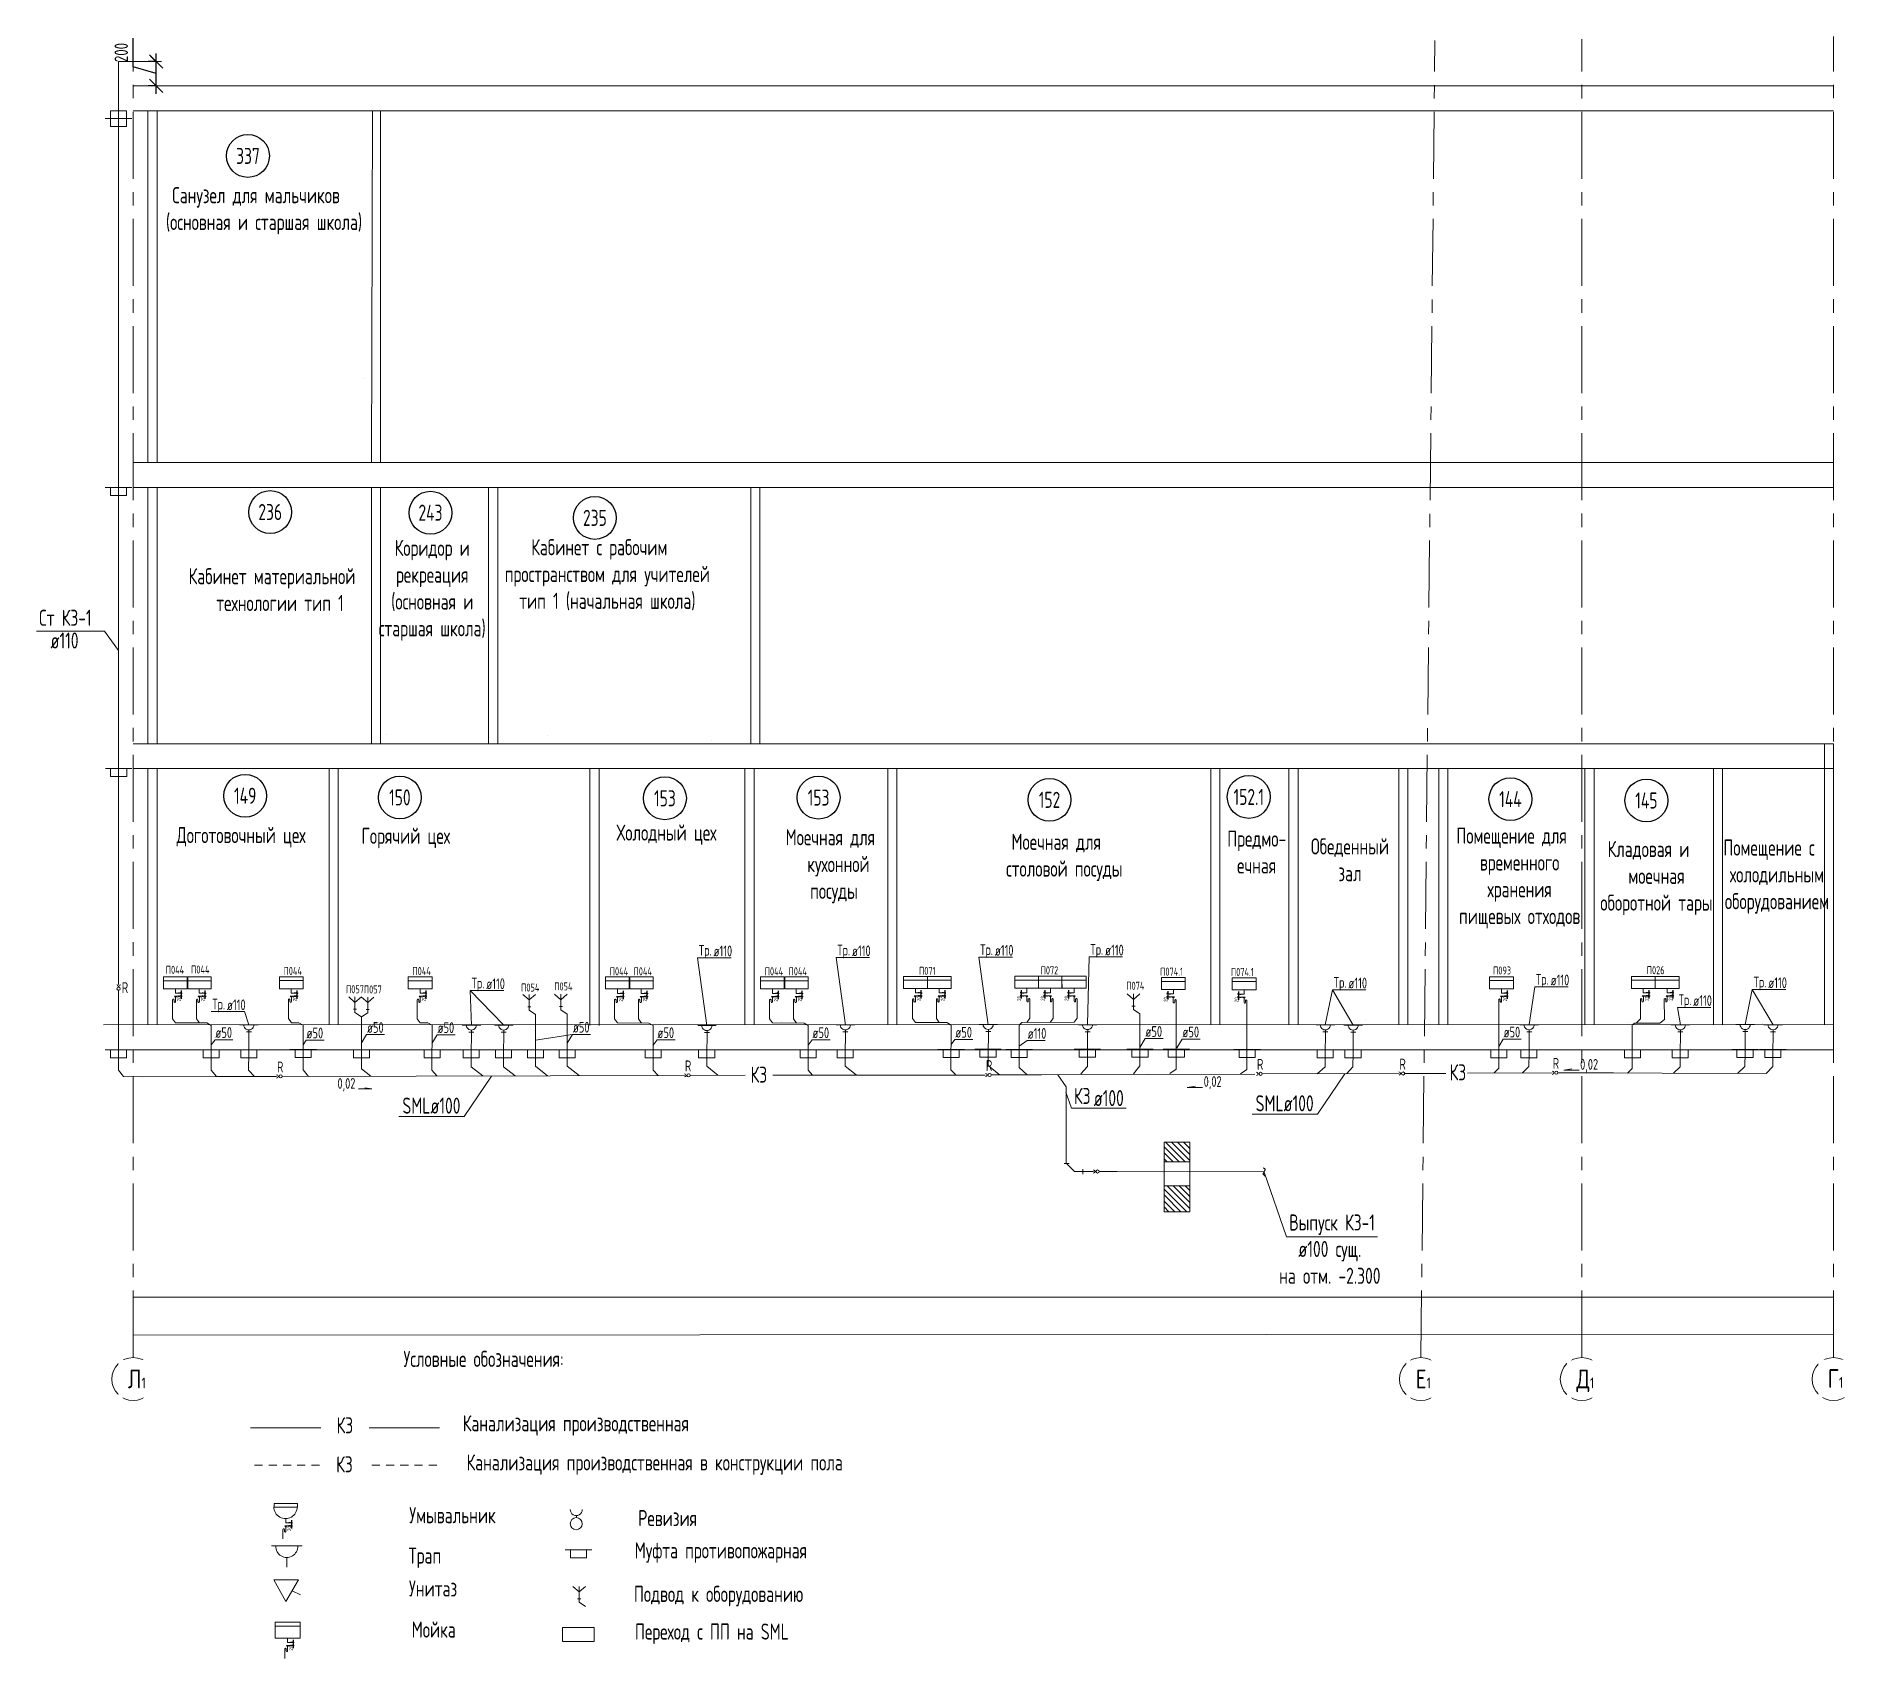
# Model space of a CAD drawing. Header units: millimetres. Extents: x -8689834 to 9419935, y -284943 to 166066.
# Drawn here: x -234622 to -200508, y -284943 to -254677 of the extents above; entities that cross this region are included whole.
import ezdxf
from ezdxf.enums import TextEntityAlignment as Align

# ---------------------------------------------------------------- set-up
doc = ezdxf.new("R2010")
doc.units = ezdxf.units.MM
doc.header["$MEASUREMENT"] = 0
doc.linetypes.add('CENTER', pattern=[2, 1.25, -0.25, 0.25, -0.25])
doc.layers.get('0').update_dxf_attribs({"color": 250, "lineweight": 9})
for name, color, linetype in [('PDF _0', 7, 'Continuous'), ('PDF __ВК-Text В1', 7, 'Continuous'), ('PDF __ВК-В1', 5, 'Continuous'), ('PDF __ВК-К3', 7, 'Continuous'), ('PDF __ВК-переход на SML', 3, 'Continuous'), ('PDF __ВК-переход с ПП на  SML', 3, 'Continuous'), ('PDF __ВК-противопожарные муфты', 1, 'Continuous'), ('PDF __ВК-размеры', 7, 'Continuous'), ('PDF __ВК-стены', 7, 'Continuous'), ('PDF __ВК-текст Канал', 7, 'Continuous'), ('PDF __Пескоуловитель', 7, 'Continuous'), ('PDF __Санпр', 7, 'Continuous'), ('PDF __Сантехника', 7, 'Continuous'), ('PDF _TEKSTBK', 7, 'Continuous'), ('АР_Кровля дорожки', 245, 'Continuous'), ('АР_Таблицы', 250, 'Continuous')]:
    doc.layers.add(name, color=color, linetype=linetype)
doc.layers.add('PDF __ВК-К1', color=7, linetype='Continuous', true_color=0xb80000)
for name, color, linetype, lineweight in [('АР_Маркер экспликации', 239, 'Continuous', 13), ('АР_Номер помещения', 1, 'Continuous', 25), ('АР_Оси', 195, 'Continuous', 9), ('АР_Оси размеры', 164, 'Continuous', 9), ('АР_Помещения_площадь', 19, 'Continuous', 9), ('ВК_канализация', 32, 'Continuous', 30)]:
    doc.layers.add(name, color=color, linetype=linetype, lineweight=lineweight)
doc.styles.add('ISOCPEUR', font='isocpeur.ttf', dxfattribs={"width": 0.7})
doc.styles.get("Standard").update_dxf_attribs({"font": 'isocpeur.ttf', "width": 0.7})
doc.styles.add('ГОСТ 2.304', font='isocpeur.ttf', dxfattribs={"width": 0.7})
doc.styles.add('ГОСТ М100', font='ARIALN.TTF')
doc.dimstyles.new('ISO-25', dxfattribs={"dimtxt": 70, "dimasz": 30, "dimexe": 50, "dimexo": 50, "dimgap": 5, "dimtad": 1, "dimdec": 0, "dimdsep": 46, "dimtxsty": 'ГОСТ М100', "dimblk": 'OBLIQUE', "dimcen": 30, "dimdle": 50, "dimadec": 0, "dimazin": 0, "dimtfac": 1, "dimtdec": 0, "dimtmove": 1, "dimatfit": 3, "dimldrblk": 'OBLIQUE', "dimfxl": 1, "dimarcsym": 0})
doc.dimstyles.new('СПДС', dxfattribs={"dimscale": 100, "dimtxt": 2.5, "dimasz": 2.5, "dimexe": 1.5, "dimexo": 0, "dimgap": 1, "dimtad": 1, "dimdec": 0, "dimrnd": 1, "dimtxsty": 'ГОСТ 2.304', "dimblk": 'OBLIQUE', "dimcen": 2.5, "dimdle": 1.5, "dimadec": 0, "dimazin": 2, "dimtfac": 0.75, "dimtdec": 0, "dimtmove": 1, "dimatfit": 3, "dimfxl": 1, "dimtolj": 1, "dimarcsym": 1})

msp = doc.modelspace()

# ---------------------------------------------------------------- texts
at = {"layer": 'АР_Таблицы', "lineweight": 13, "ltscale": 100, "style": 'ISOCPEUR'}
for s, insert, char_height, width, attachment_point in [('\\pxi-1,l1,qc,t1,5;Санузел для мальчиков (основная и старшая школа)', (-232627.8, -257928.3), 300, 4196.36, 4), ('\\pxi-1,l1,qc,t1,5;Коридор и \\Pрекреация \\P(основная и \\Pстаршая школа)', (-229340.4, -265010.3), 300, 4196.36, 4), ('\\pxi-1,l1,qc,t1,5;Кабинет с рабочим пространством для учителей тип 1 (начальная школа)', (-226224.3, -264721.8), 300, 4196.36, 4), ('\\pxi-1,l1,qc,t1,5;Кабинет материальной технологии тип 1', (-232329.6, -264998), 300, 4196.36, 4), ('\\pxi-1,l1,t1,5;Ст К3-1', (-234574.4, -265523.6), 300, 7500, 4), ('\\pxi-1,l1,t1,5;ø110', (-234361.9, -265947.2), 300, 7500, 4), ('\\pxi-1,l1,qc,t1,5;Доготовочный цех', (-232906, -269620), 300, 4196.36, 4), ('\\pxi-1,l1,qc,t1,5;Горячий цех', (-229834, -269633), 300, 4196.36, 4), ('\\pxi-1,l1,qc,t1,5;Холодный цех', (-224969.6, -269572.6), 300, 4196.36, 4), ('\\pxi-1,l1,qc,t1,5;Моечная для кухонной\\P посуды', (-221144.9, -270160.3), 300, 2659.108, 4), ('\\pxi-1,l1,qc,t1,5;Предмо-\\Pечная ', (-213193.4, -269895.2), 300, 2659.108, 4), ('\\pxi-1,l1,qc,t1,5;Помещение для временного хранения пищевых отходов', (-208438, -270380.2), 300, 2659.108, 4), ('\\pxi-1,l1,qc,t1,5;Моечная для столовой посуды', (-216932.2, -269995), 300, 2659.108, 4), ('\\pxi-1,l1,qc,t1,5;Обеденный\\Pзал', (-211453.1, -270040.2), 300, 2659.108, 4), ('\\pxi-1,l1,qc,t1,5;Кладовая и моечная оборотной тары', (-205885.7, -270380.2), 300, 2659.108, 4), ('\\pxi-1,l1,qc,t1,5;Помещение с холодильным оборудованием', (-203637.7, -270353.4), 300, 2659.108, 4), ('П044', (-232212.7, -272093.2), 150, 3718.698, 4), ('П044', (-231740.7, -272087.2), 150, 3718.698, 4), ('П044', (-230016.7, -272114.4), 150, 3718.698, 4), ('П044', (-227612.6, -272116.5), 150, 3718.698, 4), ('П044', (-223932, -272120.8), 150, 3718.698, 4), ('П044', (-223487.6, -272120.8), 150, 3718.698, 4), ('П044', (-221040.7, -272120.8), 150, 3718.698, 4), ('П044', (-220596.2, -272120.8), 150, 3718.698, 4), ('П071', (-218162.5, -272112.1), 150, 3718.698, 4), ('П072', (-215564.4, -272103.4), 150, 3718.698, 6), ('П074.1', (-213237.8, -272128.5), 150, 3718.698, 6), ('П074.1', (-211917.8, -272133.1), 150, 3718.698, 6), ('П093', (-207454.9, -272105.5), 150, 3718.698, 4), ('П026', (-204587.9, -272100.1), 150, 3718.698, 4), ('П057', (-228851.5, -272455.5), 150, 3718.698, 4), ('П057', (-228518.1, -272459.4), 150, 3718.698, 4), ('П054', (-225584.8, -272423.7), 150, 3718.698, 4), ('П054', (-224967.3, -272403.1), 150, 3718.698, 4), ('П074', (-214296.5, -272390), 150, 3718.698, 4), ('\\pxi-1,l1,t1,5;ø50', (-231286, -273263.7), 200, 7500, 4), ('\\pxi-1,l1,t1,5;ø50', (-229587.3, -273272), 200, 7500, 4), ('\\pxi-1,l1,t1,5;ø50', (-228458.1, -273169.4), 200, 7500, 4), ('\\pxi-1,l1,t1,5;ø50', (-227142.5, -273172.1), 200, 7500, 4), ('\\pxi-1,l1,t1,5;ø50', (-224618.7, -273164.5), 200, 7500, 4), ('\\pxi-1,l1,t1,5;ø50', (-223040.5, -273267), 200, 7500, 4), ('\\pxi-1,l1,t1,5;ø50', (-220149.1, -273267), 200, 7500, 4), ('\\pxi-1,l1,t1,5;ø50', (-217484, -273258.3), 200, 7500, 4), ('\\pxi-1,l1,t1,5;ø110', (-216134.8, -273279.6), 200, 7500, 4), ('\\pxi-1,l1,t1,5;ø50', (-213938, -273244.2), 200, 7500, 4), ('\\pxi-1,l1,t1,5;ø50', (-213247.9, -273251.8), 200, 7500, 4), ('\\pxi-1,l1,t1,5;ø50', (-207258.2, -273255.1), 200, 7500, 4), ('\\pxi-1,l1,t1,5;0,02', (-205830, -273881), 200, 7500, 4), ('\\pxi-1,l1,t1,5;0,02', (-228675, -274236.9), 200, 7500, 6), ('\\pxi-1,l1,t1,5;0,02', (-212852.4, -274200.1), 200, 7500, 4)]:
    msp.add_mtext(s, dxfattribs=dict(at, insert=insert, char_height=char_height, width=width, attachment_point=attachment_point))
at = {"layer": 'ВК_канализация', "color": 18, "lineweight": 13, "ltscale": 100, "true_color": 0x000000, "attachment_point": 4, "style": 'ISOCPEUR'}
for s, insert, char_height, width in [('Тр.', (-222269.2, -271755.5), 200, 5891.51), ('\\pxi-1,l1,t1,5;ø110', (-221995.2, -271741.5), 200, 7500), ('Тр.', (-219686.5, -271752.2), 200, 5891.51), ('\\pxi-1,l1,t1,5;ø110', (-219412.5, -271738.2), 200, 7500), ('Тр.', (-217021.4, -271743.6), 200, 5891.51), ('\\pxi-1,l1,t1,5;ø110', (-216747.4, -271729.6), 200, 7500), ('Тр.', (-214965.2, -271738.5), 200, 5891.51), ('\\pxi-1,l1,t1,5;ø110', (-214691.2, -271724.5), 200, 7500), ('Тр.', (-210426.6, -272353.7), 200, 5891.51), ('Тр.', (-206654.4, -272296.5), 200, 5891.51), ('\\pxi-1,l1,t1,5;ø110', (-206380.4, -272282.6), 200, 7500), ('Тр.', (-202595, -272348.2), 200, 5891.51), ('R', (-233032.5, -272425.9), 205.4, 5730.034), ('Тр.', (-226508.2, -272367), 200, 5891.51), ('\\pxi-1,l1,t1,5;ø110', (-226234.2, -272353.1), 200, 7500), ('\\pxi-1,l1,t1,5;ø110', (-210152.7, -272339.7), 200, 7500), ('Тр.', (-203993.5, -272680.5), 200, 5891.51), ('\\pxi-1,l1,t1,5;ø110', (-203719.6, -272666.5), 200, 7500), ('\\pxi-1,l1,t1,5;ø110', (-202321.1, -272334.2), 200, 7500), ('Тр.', (-231345.3, -272760), 200, 5891.51), ('\\pxi-1,l1,t1,5;ø110', (-231071.4, -272746), 200, 7500), ('R', (-230137.5, -273906.3), 205.4, 5730.034), ('R', (-222529.2, -273886.9), 205.4, 5730.034), ('К3', (-221303, -274049.4), 300, 5891.51), ('R', (-216914.3, -273880.1), 205.4, 5730.034), ('R', (-211857.8, -273858.3), 205.4, 5730.034), ('R', (-209200.3, -273852.4), 205.4, 5730.034), ('К3', (-208264.5, -274006.3), 300, 5891.51), ('R', (-206341.7, -273837.8), 205.4, 5730.034), ('\\pxi-1,l1,t1,5;SMLø100', (-227798.6, -274627.3), 300, 2224.257), ('К3', (-215272.2, -274448), 300, 5891.51), ('\\pxi-1,l1,t1,5;ø100', (-214903, -274486.6), 300, 7500), ('\\pxi-1,l1,t1,5;SMLø100', (-211883.2, -274583.6), 300, 2224.257), ('Выпуск К3-1', (-211256.1, -276848.5), 300, 5891.51), ('\\pxi-1,l1,qc,t1,5;ø100 сущ.\\P\\pi0,l0,tz;на отм. -2.300', (-211551.3, -277552.3), 300, 2105.202), ('Условные обозначения:', (-227778.3, -279353.5), 300, 5891.51), ('Канализация производственная', (-226673.1, -280595.7), 300, 6956.356), ('К3', (-229025.8, -280592.9), 300, 3718.698), ('К3', (-229033.8, -281321.7), 300, 3718.698), ('Канализация производственная в конструкции пола', (-226601.9, -281326.2), 300, 8368.311), ('Умывальник', (-227670, -282270.1), 300, 8368.311), ('Ревизия', (-223400.8, -282324.3), 300, 8368.311), ('Муфта противопожарная', (-223465.2, -282967.3), 300, 8368.311), ('Трап', (-227682.1, -283065.2), 300, 8368.311), ('Унитаз', (-227675.6, -283637.3), 300, 8368.311), ('Подвод к оборудованию', (-223480, -283780.1), 300, 8368.311), ('Мойка', (-227625.1, -284405), 300, 8368.311), ('Переход с ПП на SML', (-223460.4, -284483), 300, 8368.311)]:
    msp.add_mtext(s, dxfattribs=dict(at, insert=insert, char_height=char_height, width=width))

# ---------------------------------------------------------------- blocks, each defined once
blk = doc.blocks.new('*U1958')
at = {"layer": 'АР_Номер помещения', "color": 7}
blk.add_circle((-15720, 4793), 400, dxfattribs=at)
at = {"layer": 'АР_Помещения_площадь', "color": 7}
blk.add_line((-13545, 633), (-13545, 633), dxfattribs=at)
at = {"color": 7, "style": 'ISOCPEUR', "width": 0.7, "flags": 1}
blk.add_attdef('КАТЕГОРИЯ', (-499, -2092), '', height=250, dxfattribs=at)
at = {"layer": 'АР_Номер помещения', "color": 7, "style": 'ISOCPEUR', "width": 0.7}
blk.add_attdef('НОМЕР_ПОМЕЩЕНИЯ', text='', height=300, dxfattribs=at).set_placement((-15720, 4793), align=Align.MIDDLE_CENTER)
at = {"layer": 'АР_Помещения_площадь', "color": 7, "lineweight": 30, "width": 0.7, "flags": 104}
blk.add_attdef('ИМЯ_ПОМЕЩЕНИЯ', text='', height=100, dxfattribs=at).set_placement((158, 1217), align=Align.MIDDLE_CENTER)
at = {"layer": 'АР_Помещения_площадь', "color": 7, "style": 'ISOCPEUR', "width": 0.7}
blk.add_attdef('ПЛОЩАДЬ_ПОМЕЩЕНИЯ', text='', height=200, dxfattribs=at).set_placement((-13540, 880), align=Align.MIDDLE_RIGHT)
blk = doc.blocks.new('*U1959')
at = {"layer": 'АР_Номер помещения', "color": 7}
blk.add_circle((-15720, 4793), 400, dxfattribs=at)
at = {"layer": 'АР_Помещения_площадь', "color": 7}
blk.add_line((-13545, 633), (-13545, 633), dxfattribs=at)
at = {"color": 7, "style": 'ISOCPEUR', "width": 0.7, "flags": 1}
blk.add_attdef('КАТЕГОРИЯ', (-499, -2092), '', height=250, dxfattribs=at)
at = {"layer": 'АР_Номер помещения', "color": 7, "style": 'ISOCPEUR', "width": 0.7}
blk.add_attdef('НОМЕР_ПОМЕЩЕНИЯ', text='', height=300, dxfattribs=at).set_placement((-15720, 4793), align=Align.MIDDLE_CENTER)
at = {"layer": 'АР_Помещения_площадь', "color": 7, "lineweight": 30, "width": 0.7, "flags": 104}
blk.add_attdef('ИМЯ_ПОМЕЩЕНИЯ', text='', height=100, dxfattribs=at).set_placement((158, 1217), align=Align.MIDDLE_CENTER)
at = {"layer": 'АР_Помещения_площадь', "color": 7, "style": 'ISOCPEUR', "width": 0.7}
blk.add_attdef('ПЛОЩАДЬ_ПОМЕЩЕНИЯ', text='', height=200, dxfattribs=at).set_placement((-13540, 880), align=Align.MIDDLE_RIGHT)
blk = doc.blocks.new('*U1960')
at = {"layer": 'АР_Номер помещения', "color": 7}
blk.add_circle((-15720, 4793), 400, dxfattribs=at)
at = {"layer": 'АР_Помещения_площадь', "color": 7}
blk.add_line((-13545, 633), (-13545, 633), dxfattribs=at)
at = {"color": 7, "style": 'ISOCPEUR', "width": 0.7, "flags": 1}
blk.add_attdef('КАТЕГОРИЯ', (-499, -2092), '', height=250, dxfattribs=at)
at = {"layer": 'АР_Номер помещения', "color": 7, "style": 'ISOCPEUR', "width": 0.7}
blk.add_attdef('НОМЕР_ПОМЕЩЕНИЯ', text='', height=300, dxfattribs=at).set_placement((-15720, 4793), align=Align.MIDDLE_CENTER)
at = {"layer": 'АР_Помещения_площадь', "color": 7, "lineweight": 30, "width": 0.7, "flags": 104}
blk.add_attdef('ИМЯ_ПОМЕЩЕНИЯ', text='', height=100, dxfattribs=at).set_placement((158, 1217), align=Align.MIDDLE_CENTER)
at = {"layer": 'АР_Помещения_площадь', "color": 7, "style": 'ISOCPEUR', "width": 0.7}
blk.add_attdef('ПЛОЩАДЬ_ПОМЕЩЕНИЯ', text='', height=200, dxfattribs=at).set_placement((-13540, 880), align=Align.MIDDLE_RIGHT)
blk = doc.blocks.new('*U1961')
at = {"layer": 'АР_Номер помещения', "color": 7}
blk.add_circle((-15720, 4793), 400, dxfattribs=at)
at = {"layer": 'АР_Помещения_площадь', "color": 7}
blk.add_line((-13545, 633), (-13545, 633), dxfattribs=at)
at = {"color": 7, "style": 'ISOCPEUR', "width": 0.7, "flags": 1}
blk.add_attdef('КАТЕГОРИЯ', (-499, -2092), '', height=250, dxfattribs=at)
at = {"layer": 'АР_Номер помещения', "color": 7, "style": 'ISOCPEUR', "width": 0.7}
blk.add_attdef('НОМЕР_ПОМЕЩЕНИЯ', text='', height=300, dxfattribs=at).set_placement((-15720, 4793), align=Align.MIDDLE_CENTER)
at = {"layer": 'АР_Помещения_площадь', "color": 7, "lineweight": 30, "width": 0.7, "flags": 104}
blk.add_attdef('ИМЯ_ПОМЕЩЕНИЯ', text='', height=100, dxfattribs=at).set_placement((158, 1217), align=Align.MIDDLE_CENTER)
at = {"layer": 'АР_Помещения_площадь', "color": 7, "style": 'ISOCPEUR', "width": 0.7}
blk.add_attdef('ПЛОЩАДЬ_ПОМЕЩЕНИЯ', text='', height=200, dxfattribs=at).set_placement((-13540, 880), align=Align.MIDDLE_RIGHT)
blk = doc.blocks.new('*U1954')
at = {"layer": 'АР_Номер помещения', "color": 7}
blk.add_circle((-15720, 4793), 400, dxfattribs=at)
at = {"layer": 'АР_Помещения_площадь', "color": 7}
blk.add_line((-13545, 633), (-13545, 633), dxfattribs=at)
at = {"color": 7, "style": 'ISOCPEUR', "width": 0.7, "flags": 1}
blk.add_attdef('КАТЕГОРИЯ', (-499, -2092), '', height=250, dxfattribs=at)
at = {"layer": 'АР_Номер помещения', "color": 7, "style": 'ISOCPEUR', "width": 0.7}
blk.add_attdef('НОМЕР_ПОМЕЩЕНИЯ', text='', height=300, dxfattribs=at).set_placement((-15720, 4793), align=Align.MIDDLE_CENTER)
at = {"layer": 'АР_Помещения_площадь', "color": 7, "lineweight": 30, "width": 0.7, "flags": 104}
blk.add_attdef('ИМЯ_ПОМЕЩЕНИЯ', text='', height=100, dxfattribs=at).set_placement((158, 1217), align=Align.MIDDLE_CENTER)
at = {"layer": 'АР_Помещения_площадь', "color": 7, "style": 'ISOCPEUR', "width": 0.7}
blk.add_attdef('ПЛОЩАДЬ_ПОМЕЩЕНИЯ', text='', height=200, dxfattribs=at).set_placement((-13540, 880), align=Align.MIDDLE_RIGHT)
blk = doc.blocks.new('*U1955')
at = {"layer": 'АР_Номер помещения', "color": 7}
blk.add_circle((-15720, 4793), 400, dxfattribs=at)
at = {"layer": 'АР_Помещения_площадь', "color": 7}
blk.add_line((-13545, 633), (-13545, 633), dxfattribs=at)
at = {"color": 7, "style": 'ISOCPEUR', "width": 0.7, "flags": 1}
blk.add_attdef('КАТЕГОРИЯ', (-499, -2092), '', height=250, dxfattribs=at)
at = {"layer": 'АР_Номер помещения', "color": 7, "style": 'ISOCPEUR', "width": 0.7}
blk.add_attdef('НОМЕР_ПОМЕЩЕНИЯ', text='', height=300, dxfattribs=at).set_placement((-15720, 4793), align=Align.MIDDLE_CENTER)
at = {"layer": 'АР_Помещения_площадь', "color": 7, "lineweight": 30, "width": 0.7, "flags": 104}
blk.add_attdef('ИМЯ_ПОМЕЩЕНИЯ', text='', height=100, dxfattribs=at).set_placement((158, 1217), align=Align.MIDDLE_CENTER)
at = {"layer": 'АР_Помещения_площадь', "color": 7, "style": 'ISOCPEUR', "width": 0.7}
blk.add_attdef('ПЛОЩАДЬ_ПОМЕЩЕНИЯ', text='', height=200, dxfattribs=at).set_placement((-13540, 880), align=Align.MIDDLE_RIGHT)
blk = doc.blocks.new('*U1956')
at = {"layer": 'АР_Номер помещения', "color": 7}
blk.add_circle((-15720, 4793), 400, dxfattribs=at)
at = {"layer": 'АР_Помещения_площадь', "color": 7}
blk.add_line((-13545, 633), (-13545, 633), dxfattribs=at)
at = {"color": 7, "style": 'ISOCPEUR', "width": 0.7, "flags": 1}
blk.add_attdef('КАТЕГОРИЯ', (-499, -2092), '', height=250, dxfattribs=at)
at = {"layer": 'АР_Номер помещения', "color": 7, "style": 'ISOCPEUR', "width": 0.7}
blk.add_attdef('НОМЕР_ПОМЕЩЕНИЯ', text='', height=300, dxfattribs=at).set_placement((-15720, 4793), align=Align.MIDDLE_CENTER)
at = {"layer": 'АР_Помещения_площадь', "color": 7, "lineweight": 30, "width": 0.7, "flags": 104}
blk.add_attdef('ИМЯ_ПОМЕЩЕНИЯ', text='', height=100, dxfattribs=at).set_placement((158, 1217), align=Align.MIDDLE_CENTER)
at = {"layer": 'АР_Помещения_площадь', "color": 7, "style": 'ISOCPEUR', "width": 0.7}
blk.add_attdef('ПЛОЩАДЬ_ПОМЕЩЕНИЯ', text='', height=200, dxfattribs=at).set_placement((-13540, 880), align=Align.MIDDLE_RIGHT)
blk = doc.blocks.new('*U1957')
at = {"layer": 'АР_Номер помещения', "color": 7}
blk.add_circle((-15720, 4793), 400, dxfattribs=at)
at = {"layer": 'АР_Помещения_площадь', "color": 7}
blk.add_line((-13545, 633), (-13545, 633), dxfattribs=at)
at = {"color": 7, "style": 'ISOCPEUR', "width": 0.7, "flags": 1}
blk.add_attdef('КАТЕГОРИЯ', (-499, -2092), '', height=250, dxfattribs=at)
at = {"layer": 'АР_Номер помещения', "color": 7, "style": 'ISOCPEUR', "width": 0.7}
blk.add_attdef('НОМЕР_ПОМЕЩЕНИЯ', text='', height=300, dxfattribs=at).set_placement((-15720, 4793), align=Align.MIDDLE_CENTER)
at = {"layer": 'АР_Помещения_площадь', "color": 7, "lineweight": 30, "width": 0.7, "flags": 104}
blk.add_attdef('ИМЯ_ПОМЕЩЕНИЯ', text='', height=100, dxfattribs=at).set_placement((158, 1217), align=Align.MIDDLE_CENTER)
at = {"layer": 'АР_Помещения_площадь', "color": 7, "style": 'ISOCPEUR', "width": 0.7}
blk.add_attdef('ПЛОЩАДЬ_ПОМЕЩЕНИЯ', text='', height=200, dxfattribs=at).set_placement((-13540, 880), align=Align.MIDDLE_RIGHT)
blk = doc.blocks.new('_Oblique')
at = {"color": 0, "linetype": 'ByBlock', "lineweight": -2}
blk.add_line((-0.5, -0.5), (0.5, 0.5), dxfattribs=at)
blk = doc.blocks.new('*D2084')
at = {"layer": 'АР_Кровля дорожки', "color": 0, "lineweight": -2, "ltscale": 500, "transparency": 16777216}
for p, q in [((-231956, -272530), (-231977, -272530)), ((-231927, -272480), (-231927, -272636)), ((-231956, -272586), (-231977, -272586))]:
    blk.add_line(p, q, dxfattribs=at)
at = {"layer": 'АР_Кровля дорожки', "color": 0, "lineweight": -2, "ltscale": 500, "transparency": 16777216, "xscale": 30, "yscale": 30, "zscale": 30}
for p, rotation in [((-231927, -272530), 90), ((-231927, -272586), 270)]:
    blk.add_blockref('_Oblique', p, dxfattribs=dict(at, rotation=rotation))
at = {"layer": 'АР_Кровля дорожки', "color": 0, "lineweight": 13, "ltscale": 500, "transparency": 16777216, "insert": (-231967, -272636), "char_height": 70, "attachment_point": 5, "rotation": 90, "style": 'ГОСТ М100'}
blk.add_mtext('{\\fГОСТ тип А|b0|i0|c0|p34;20}', dxfattribs=at)
blk = doc.blocks.new('*U1953')
at = {"layer": 'АР_Номер помещения', "color": 7}
blk.add_circle((-15720, 4793), 400, dxfattribs=at)
at = {"layer": 'АР_Помещения_площадь', "color": 7}
blk.add_line((-13545, 633), (-13545, 633), dxfattribs=at)
at = {"color": 7, "style": 'ISOCPEUR', "width": 0.7, "flags": 1}
blk.add_attdef('КАТЕГОРИЯ', (-499, -2092), '', height=250, dxfattribs=at)
at = {"layer": 'АР_Номер помещения', "color": 7, "style": 'ISOCPEUR', "width": 0.7}
blk.add_attdef('НОМЕР_ПОМЕЩЕНИЯ', text='', height=300, dxfattribs=at).set_placement((-15720, 4793), align=Align.MIDDLE_CENTER)
at = {"layer": 'АР_Помещения_площадь', "color": 7, "lineweight": 30, "width": 0.7, "flags": 104}
blk.add_attdef('ИМЯ_ПОМЕЩЕНИЯ', text='', height=100, dxfattribs=at).set_placement((158, 1217), align=Align.MIDDLE_CENTER)
at = {"layer": 'АР_Помещения_площадь', "color": 7, "style": 'ISOCPEUR', "width": 0.7}
blk.add_attdef('ПЛОЩАДЬ_ПОМЕЩЕНИЯ', text='', height=200, dxfattribs=at).set_placement((-13540, 880), align=Align.MIDDLE_RIGHT)
blk = doc.blocks.new('*D2085')
at = {"layer": 'АР_Кровля дорожки', "color": 0, "lineweight": -2, "ltscale": 500, "transparency": 16777216}
for p, q in [((-231512, -272530), (-231533, -272530)), ((-231483, -272480), (-231483, -272636)), ((-231512, -272586), (-231533, -272586))]:
    blk.add_line(p, q, dxfattribs=at)
at = {"layer": 'АР_Кровля дорожки', "color": 0, "lineweight": -2, "ltscale": 500, "transparency": 16777216, "xscale": 30, "yscale": 30, "zscale": 30}
for p, rotation in [((-231483, -272530), 90), ((-231483, -272586), 270)]:
    blk.add_blockref('_Oblique', p, dxfattribs=dict(at, rotation=rotation))
at = {"layer": 'АР_Кровля дорожки', "color": 0, "lineweight": 13, "ltscale": 500, "transparency": 16777216, "insert": (-231523, -272636), "char_height": 70, "attachment_point": 5, "rotation": 90, "style": 'ГОСТ М100'}
blk.add_mtext('{\\fГОСТ тип А|b0|i0|c0|p34;20}', dxfattribs=at)
blk = doc.blocks.new('*D2086')
at = {"layer": 'АР_Кровля дорожки', "color": 0, "lineweight": -2, "ltscale": 500, "transparency": 16777216}
for p, q in [((-229795, -272527), (-229816, -272527)), ((-229766, -272477), (-229766, -272633)), ((-229795, -272583), (-229816, -272583))]:
    blk.add_line(p, q, dxfattribs=at)
at = {"layer": 'АР_Кровля дорожки', "color": 0, "lineweight": -2, "ltscale": 500, "transparency": 16777216, "xscale": 30, "yscale": 30, "zscale": 30}
for p, rotation in [((-229766, -272527), 90), ((-229766, -272583), 270)]:
    blk.add_blockref('_Oblique', p, dxfattribs=dict(at, rotation=rotation))
at = {"layer": 'АР_Кровля дорожки', "color": 0, "lineweight": 13, "ltscale": 500, "transparency": 16777216, "insert": (-229806, -272633), "char_height": 70, "attachment_point": 5, "rotation": 90, "style": 'ГОСТ М100'}
blk.add_mtext('{\\fГОСТ тип А|b0|i0|c0|p34;20}', dxfattribs=at)
blk = doc.blocks.new('*D2081')
at = {"layer": 'АР_Кровля дорожки', "color": 0, "lineweight": -2, "ltscale": 500, "transparency": 16777216}
for p, q in [((-227391, -272529), (-227412, -272529)), ((-227362, -272479), (-227362, -272635)), ((-227391, -272585), (-227412, -272585))]:
    blk.add_line(p, q, dxfattribs=at)
at = {"layer": 'АР_Кровля дорожки', "color": 0, "lineweight": -2, "ltscale": 500, "transparency": 16777216, "xscale": 30, "yscale": 30, "zscale": 30}
for p, rotation in [((-227362, -272529), 90), ((-227362, -272585), 270)]:
    blk.add_blockref('_Oblique', p, dxfattribs=dict(at, rotation=rotation))
at = {"layer": 'АР_Кровля дорожки', "color": 0, "lineweight": 13, "ltscale": 500, "transparency": 16777216, "insert": (-227402, -272635), "char_height": 70, "attachment_point": 5, "rotation": 90, "style": 'ГОСТ М100'}
blk.add_mtext('{\\fГОСТ тип А|b0|i0|c0|p34;20}', dxfattribs=at)
blk = doc.blocks.new('*D2082')
at = {"layer": 'АР_Кровля дорожки', "color": 0, "lineweight": -2, "ltscale": 500, "transparency": 16777216}
for p, q in [((-223710, -272533), (-223731, -272533)), ((-223681, -272483), (-223681, -272639)), ((-223710, -272589), (-223731, -272589))]:
    blk.add_line(p, q, dxfattribs=at)
at = {"layer": 'АР_Кровля дорожки', "color": 0, "lineweight": -2, "ltscale": 500, "transparency": 16777216, "xscale": 30, "yscale": 30, "zscale": 30}
for p, rotation in [((-223681, -272533), 90), ((-223681, -272589), 270)]:
    blk.add_blockref('_Oblique', p, dxfattribs=dict(at, rotation=rotation))
at = {"layer": 'АР_Кровля дорожки', "color": 0, "lineweight": 13, "ltscale": 500, "transparency": 16777216, "insert": (-223721, -272639), "char_height": 70, "attachment_point": 5, "rotation": 90, "style": 'ГОСТ М100'}
blk.add_mtext('{\\fГОСТ тип А|b0|i0|c0|p34;20}', dxfattribs=at)
blk = doc.blocks.new('*D2083')
at = {"layer": 'АР_Кровля дорожки', "color": 0, "lineweight": -2, "ltscale": 500, "transparency": 16777216}
for p, q in [((-223266, -272533), (-223287, -272533)), ((-223237, -272483), (-223237, -272639)), ((-223266, -272589), (-223287, -272589))]:
    blk.add_line(p, q, dxfattribs=at)
at = {"layer": 'АР_Кровля дорожки', "color": 0, "lineweight": -2, "ltscale": 500, "transparency": 16777216, "xscale": 30, "yscale": 30, "zscale": 30}
for p, rotation in [((-223237, -272533), 90), ((-223237, -272589), 270)]:
    blk.add_blockref('_Oblique', p, dxfattribs=dict(at, rotation=rotation))
at = {"layer": 'АР_Кровля дорожки', "color": 0, "lineweight": 13, "ltscale": 500, "transparency": 16777216, "insert": (-223277, -272639), "char_height": 70, "attachment_point": 5, "rotation": 90, "style": 'ГОСТ М100'}
blk.add_mtext('{\\fГОСТ тип А|b0|i0|c0|p34;20}', dxfattribs=at)
blk = doc.blocks.new('*D2071')
at = {"layer": 'АР_Кровля дорожки', "color": 0, "lineweight": -2, "ltscale": 500, "transparency": 16777216}
for p, q in [((-220819, -272533), (-220840, -272533)), ((-220790, -272483), (-220790, -272639)), ((-220819, -272589), (-220840, -272589))]:
    blk.add_line(p, q, dxfattribs=at)
at = {"layer": 'АР_Кровля дорожки', "color": 0, "lineweight": -2, "ltscale": 500, "transparency": 16777216, "xscale": 30, "yscale": 30, "zscale": 30}
for p, rotation in [((-220790, -272533), 90), ((-220790, -272589), 270)]:
    blk.add_blockref('_Oblique', p, dxfattribs=dict(at, rotation=rotation))
at = {"layer": 'АР_Кровля дорожки', "color": 0, "lineweight": 13, "ltscale": 500, "transparency": 16777216, "insert": (-220830, -272639), "char_height": 70, "attachment_point": 5, "rotation": 90, "style": 'ГОСТ М100'}
blk.add_mtext('{\\fГОСТ тип А|b0|i0|c0|p34;20}', dxfattribs=at)
blk = doc.blocks.new('*D2072')
at = {"layer": 'АР_Кровля дорожки', "color": 0, "lineweight": -2, "ltscale": 500, "transparency": 16777216}
for p, q in [((-220375, -272533), (-220396, -272533)), ((-220346, -272483), (-220346, -272639)), ((-220375, -272589), (-220396, -272589))]:
    blk.add_line(p, q, dxfattribs=at)
at = {"layer": 'АР_Кровля дорожки', "color": 0, "lineweight": -2, "ltscale": 500, "transparency": 16777216, "xscale": 30, "yscale": 30, "zscale": 30}
for p, rotation in [((-220346, -272533), 90), ((-220346, -272589), 270)]:
    blk.add_blockref('_Oblique', p, dxfattribs=dict(at, rotation=rotation))
at = {"layer": 'АР_Кровля дорожки', "color": 0, "lineweight": 13, "ltscale": 500, "transparency": 16777216, "insert": (-220386, -272639), "char_height": 70, "attachment_point": 5, "rotation": 90, "style": 'ГОСТ М100'}
blk.add_mtext('{\\fГОСТ тип А|b0|i0|c0|p34;20}', dxfattribs=at)
blk = doc.blocks.new('*U1968')
at = {"layer": 'АР_Номер помещения', "color": 7}
blk.add_circle((-15720, 4793), 400, dxfattribs=at)
at = {"layer": 'АР_Помещения_площадь', "color": 7}
blk.add_line((-13545, 633), (-13545, 633), dxfattribs=at)
at = {"color": 7, "style": 'ISOCPEUR', "width": 0.7, "flags": 1}
blk.add_attdef('КАТЕГОРИЯ', (-499, -2092), '', height=250, dxfattribs=at)
at = {"layer": 'АР_Номер помещения', "color": 7, "style": 'ISOCPEUR', "width": 0.7}
blk.add_attdef('НОМЕР_ПОМЕЩЕНИЯ', text='', height=300, dxfattribs=at).set_placement((-15720, 4793), align=Align.MIDDLE_CENTER)
at = {"layer": 'АР_Помещения_площадь', "color": 7, "lineweight": 30, "width": 0.7, "flags": 104}
blk.add_attdef('ИМЯ_ПОМЕЩЕНИЯ', text='', height=100, dxfattribs=at).set_placement((158, 1217), align=Align.MIDDLE_CENTER)
at = {"layer": 'АР_Помещения_площадь', "color": 7, "style": 'ISOCPEUR', "width": 0.7}
blk.add_attdef('ПЛОЩАДЬ_ПОМЕЩЕНИЯ', text='', height=200, dxfattribs=at).set_placement((-13540, 880), align=Align.MIDDLE_RIGHT)
blk = doc.blocks.new('*D2077')
at = {"layer": 'АР_Кровля дорожки', "color": 0, "lineweight": -2, "ltscale": 500, "transparency": 16777216}
for p, q in [((-218154, -272525), (-218175, -272525)), ((-218125, -272475), (-218125, -272630)), ((-218154, -272580), (-218175, -272580))]:
    blk.add_line(p, q, dxfattribs=at)
at = {"layer": 'АР_Кровля дорожки', "color": 0, "lineweight": -2, "ltscale": 500, "transparency": 16777216, "xscale": 30, "yscale": 30, "zscale": 30}
for p, rotation in [((-218125, -272525), 90), ((-218125, -272580), 270)]:
    blk.add_blockref('_Oblique', p, dxfattribs=dict(at, rotation=rotation))
at = {"layer": 'АР_Кровля дорожки', "color": 0, "lineweight": 13, "ltscale": 500, "transparency": 16777216, "insert": (-218165, -272630), "char_height": 70, "attachment_point": 5, "rotation": 90, "style": 'ГОСТ М100'}
blk.add_mtext('{\\fГОСТ тип А|b0|i0|c0|p34;20}', dxfattribs=at)
blk = doc.blocks.new('*D2078')
at = {"layer": 'АР_Кровля дорожки', "color": 0, "lineweight": -2, "ltscale": 500, "transparency": 16777216}
for p, q in [((-217710, -272525), (-217731, -272525)), ((-217681, -272475), (-217681, -272630)), ((-217710, -272580), (-217731, -272580))]:
    blk.add_line(p, q, dxfattribs=at)
at = {"layer": 'АР_Кровля дорожки', "color": 0, "lineweight": -2, "ltscale": 500, "transparency": 16777216, "xscale": 30, "yscale": 30, "zscale": 30}
for p, rotation in [((-217681, -272525), 90), ((-217681, -272580), 270)]:
    blk.add_blockref('_Oblique', p, dxfattribs=dict(at, rotation=rotation))
at = {"layer": 'АР_Кровля дорожки', "color": 0, "lineweight": 13, "ltscale": 500, "transparency": 16777216, "insert": (-217721, -272630), "char_height": 70, "attachment_point": 5, "rotation": 90, "style": 'ГОСТ М100'}
blk.add_mtext('{\\fГОСТ тип А|b0|i0|c0|p34;20}', dxfattribs=at)
blk = doc.blocks.new('*D2079')
at = {"layer": 'АР_Кровля дорожки', "color": 0, "lineweight": -2, "ltscale": 500, "transparency": 16777216}
for p, q in [((-215372, -272471), (-215372, -272627)), ((-215343, -272521), (-215322, -272521)), ((-215343, -272577), (-215322, -272577))]:
    blk.add_line(p, q, dxfattribs=at)
at = {"layer": 'АР_Кровля дорожки', "color": 0, "lineweight": -2, "ltscale": 500, "transparency": 16777216, "xscale": 30, "yscale": 30, "zscale": 30}
for p, rotation in [((-215372, -272521), 90), ((-215372, -272577), 270)]:
    blk.add_blockref('_Oblique', p, dxfattribs=dict(at, rotation=rotation))
at = {"layer": 'АР_Кровля дорожки', "color": 0, "lineweight": 13, "ltscale": 500, "transparency": 16777216, "insert": (-215412, -272627), "char_height": 70, "attachment_point": 5, "rotation": 90, "style": 'ГОСТ М100'}
blk.add_mtext('{\\fГОСТ тип А|b0|i0|c0|p34;20}', dxfattribs=at)
blk = doc.blocks.new('*D2080')
at = {"layer": 'АР_Кровля дорожки', "color": 0, "lineweight": -2, "ltscale": 500, "transparency": 16777216}
for p, q in [((-215816, -272471), (-215816, -272627)), ((-215787, -272521), (-215766, -272521)), ((-215787, -272577), (-215766, -272577))]:
    blk.add_line(p, q, dxfattribs=at)
at = {"layer": 'АР_Кровля дорожки', "color": 0, "lineweight": -2, "ltscale": 500, "transparency": 16777216, "xscale": 30, "yscale": 30, "zscale": 30}
for p, rotation in [((-215816, -272521), 90), ((-215816, -272577), 270)]:
    blk.add_blockref('_Oblique', p, dxfattribs=dict(at, rotation=rotation))
at = {"layer": 'АР_Кровля дорожки', "color": 0, "lineweight": 13, "ltscale": 500, "transparency": 16777216, "insert": (-215856, -272627), "char_height": 70, "attachment_point": 5, "rotation": 90, "style": 'ГОСТ М100'}
blk.add_mtext('{\\fГОСТ тип А|b0|i0|c0|p34;20}', dxfattribs=at)
blk = doc.blocks.new('*D2073')
at = {"layer": 'АР_Кровля дорожки', "color": 0, "lineweight": -2, "ltscale": 500, "transparency": 16777216}
for p, q in [((-216254, -272471), (-216254, -272627)), ((-216225, -272521), (-216204, -272521)), ((-216225, -272577), (-216204, -272577))]:
    blk.add_line(p, q, dxfattribs=at)
at = {"layer": 'АР_Кровля дорожки', "color": 0, "lineweight": -2, "ltscale": 500, "transparency": 16777216, "xscale": 30, "yscale": 30, "zscale": 30}
for p, rotation in [((-216254, -272521), 90), ((-216254, -272577), 270)]:
    blk.add_blockref('_Oblique', p, dxfattribs=dict(at, rotation=rotation))
at = {"layer": 'АР_Кровля дорожки', "color": 0, "lineweight": 13, "ltscale": 500, "transparency": 16777216, "insert": (-216294, -272627), "char_height": 70, "attachment_point": 5, "rotation": 90, "style": 'ГОСТ М100'}
blk.add_mtext('{\\fГОСТ тип А|b0|i0|c0|p34;20}', dxfattribs=at)
blk = doc.blocks.new('*D2074')
at = {"layer": 'АР_Кровля дорожки', "color": 0, "lineweight": -2, "ltscale": 500, "transparency": 16777216}
for p, q in [((-213522, -272491), (-213522, -272647)), ((-213493, -272541), (-213472, -272541)), ((-213493, -272597), (-213472, -272597))]:
    blk.add_line(p, q, dxfattribs=at)
at = {"layer": 'АР_Кровля дорожки', "color": 0, "lineweight": -2, "ltscale": 500, "transparency": 16777216, "xscale": 30, "yscale": 30, "zscale": 30}
for p, rotation in [((-213522, -272541), 90), ((-213522, -272597), 270)]:
    blk.add_blockref('_Oblique', p, dxfattribs=dict(at, rotation=rotation))
at = {"layer": 'АР_Кровля дорожки', "color": 0, "lineweight": 13, "ltscale": 500, "transparency": 16777216, "insert": (-213562, -272647), "char_height": 70, "attachment_point": 5, "rotation": 90, "style": 'ГОСТ М100'}
blk.add_mtext('{\\fГОСТ тип А|b0|i0|c0|p34;20}', dxfattribs=at)
blk = doc.blocks.new('*D2075')
at = {"layer": 'АР_Кровля дорожки', "color": 0, "lineweight": -2, "ltscale": 500, "transparency": 16777216}
for p, q in [((-212202, -272495), (-212202, -272651)), ((-212173, -272545), (-212152, -272545)), ((-212173, -272601), (-212152, -272601))]:
    blk.add_line(p, q, dxfattribs=at)
at = {"layer": 'АР_Кровля дорожки', "color": 0, "lineweight": -2, "ltscale": 500, "transparency": 16777216, "xscale": 30, "yscale": 30, "zscale": 30}
for p, rotation in [((-212202, -272545), 90), ((-212202, -272601), 270)]:
    blk.add_blockref('_Oblique', p, dxfattribs=dict(at, rotation=rotation))
at = {"layer": 'АР_Кровля дорожки', "color": 0, "lineweight": 13, "ltscale": 500, "transparency": 16777216, "insert": (-212242, -272651), "char_height": 70, "attachment_point": 5, "rotation": 90, "style": 'ГОСТ М100'}
blk.add_mtext('{\\fГОСТ тип А|b0|i0|c0|p34;20}', dxfattribs=at)
blk = doc.blocks.new('*D2076')
at = {"layer": 'АР_Кровля дорожки', "color": 0, "lineweight": -2, "ltscale": 500, "transparency": 16777216}
for p, q in [((-207220, -272526), (-207241, -272526)), ((-207191, -272476), (-207191, -272632)), ((-207220, -272582), (-207241, -272582))]:
    blk.add_line(p, q, dxfattribs=at)
at = {"layer": 'АР_Кровля дорожки', "color": 0, "lineweight": -2, "ltscale": 500, "transparency": 16777216, "xscale": 30, "yscale": 30, "zscale": 30}
for p, rotation in [((-207191, -272526), 90), ((-207191, -272582), 270)]:
    blk.add_blockref('_Oblique', p, dxfattribs=dict(at, rotation=rotation))
at = {"layer": 'АР_Кровля дорожки', "color": 0, "lineweight": 13, "ltscale": 500, "transparency": 16777216, "insert": (-207231, -272632), "char_height": 70, "attachment_point": 5, "rotation": 90, "style": 'ГОСТ М100'}
blk.add_mtext('{\\fГОСТ тип А|b0|i0|c0|p34;20}', dxfattribs=at)
blk = doc.blocks.new('*D2068')
at = {"layer": 'АР_Кровля дорожки', "color": 0, "lineweight": -2, "ltscale": 500, "transparency": 16777216}
for p, q in [((-204576, -272521), (-204597, -272521)), ((-204547, -272471), (-204547, -272626)), ((-204576, -272576), (-204597, -272576))]:
    blk.add_line(p, q, dxfattribs=at)
at = {"layer": 'АР_Кровля дорожки', "color": 0, "lineweight": -2, "ltscale": 500, "transparency": 16777216, "xscale": 30, "yscale": 30, "zscale": 30}
for p, rotation in [((-204547, -272521), 90), ((-204547, -272576), 270)]:
    blk.add_blockref('_Oblique', p, dxfattribs=dict(at, rotation=rotation))
at = {"layer": 'АР_Кровля дорожки', "color": 0, "lineweight": 13, "ltscale": 500, "transparency": 16777216, "insert": (-204587, -272626), "char_height": 70, "attachment_point": 5, "rotation": 90, "style": 'ГОСТ М100'}
blk.add_mtext('{\\fГОСТ тип А|b0|i0|c0|p34;20}', dxfattribs=at)
blk = doc.blocks.new('*D2069')
at = {"layer": 'АР_Кровля дорожки', "color": 0, "lineweight": -2, "ltscale": 500, "transparency": 16777216}
for p, q in [((-204131, -272521), (-204152, -272521)), ((-204102, -272471), (-204102, -272626)), ((-204131, -272576), (-204152, -272576))]:
    blk.add_line(p, q, dxfattribs=at)
at = {"layer": 'АР_Кровля дорожки', "color": 0, "lineweight": -2, "ltscale": 500, "transparency": 16777216, "xscale": 30, "yscale": 30, "zscale": 30}
for p, rotation in [((-204102, -272521), 90), ((-204102, -272576), 270)]:
    blk.add_blockref('_Oblique', p, dxfattribs=dict(at, rotation=rotation))
at = {"layer": 'АР_Кровля дорожки', "color": 0, "lineweight": 13, "ltscale": 500, "transparency": 16777216, "insert": (-204142, -272626), "char_height": 70, "attachment_point": 5, "rotation": 90, "style": 'ГОСТ М100'}
blk.add_mtext('{\\fГОСТ тип А|b0|i0|c0|p34;20}', dxfattribs=at)
blk = doc.blocks.new('*U1967')
at = {"layer": 'АР_Номер помещения', "color": 7}
blk.add_circle((-15720, 4793), 400, dxfattribs=at)
at = {"layer": 'АР_Помещения_площадь', "color": 7}
blk.add_line((-13545, 633), (-13545, 633), dxfattribs=at)
at = {"color": 7, "style": 'ISOCPEUR', "width": 0.7, "flags": 1}
blk.add_attdef('КАТЕГОРИЯ', (-499, -2092), '', height=250, dxfattribs=at)
at = {"layer": 'АР_Номер помещения', "color": 7, "style": 'ISOCPEUR', "width": 0.7}
blk.add_attdef('НОМЕР_ПОМЕЩЕНИЯ', text='', height=300, dxfattribs=at).set_placement((-15720, 4793), align=Align.MIDDLE_CENTER)
at = {"layer": 'АР_Помещения_площадь', "color": 7, "lineweight": 30, "width": 0.7, "flags": 104}
blk.add_attdef('ИМЯ_ПОМЕЩЕНИЯ', text='', height=100, dxfattribs=at).set_placement((158, 1217), align=Align.MIDDLE_CENTER)
at = {"layer": 'АР_Помещения_площадь', "color": 7, "style": 'ISOCPEUR', "width": 0.7}
blk.add_attdef('ПЛОЩАДЬ_ПОМЕЩЕНИЯ', text='', height=200, dxfattribs=at).set_placement((-13540, 880), align=Align.MIDDLE_RIGHT)
blk = doc.blocks.new('*D2070')
at = {"layer": 'АР_Кровля дорожки', "color": 0, "lineweight": -2, "ltscale": 500, "transparency": 16777216}
for p, q in [((-229865, -284644), (-229886, -284644)), ((-229865, -284700), (-229886, -284700)), ((-229836, -284594), (-229836, -284750))]:
    blk.add_line(p, q, dxfattribs=at)
at = {"layer": 'АР_Кровля дорожки', "color": 0, "lineweight": -2, "ltscale": 500, "transparency": 16777216, "xscale": 30, "yscale": 30, "zscale": 30}
for p, rotation in [((-229836, -284644), 90), ((-229836, -284700), 270)]:
    blk.add_blockref('_Oblique', p, dxfattribs=dict(at, rotation=rotation))
at = {"layer": 'АР_Кровля дорожки', "color": 0, "lineweight": 13, "ltscale": 500, "transparency": 16777216, "insert": (-229876, -284750), "char_height": 70, "attachment_point": 5, "rotation": 90, "style": 'ГОСТ М100'}
blk.add_mtext('{\\fГОСТ тип А|b0|i0|c0|p34;20}', dxfattribs=at)
blk = doc.blocks.new('*D2067')
at = {"layer": 'АР_Кровля дорожки', "color": 0, "lineweight": -2, "ltscale": 500, "transparency": 16777216}
for p, q in [((-229898, -282414), (-229919, -282414)), ((-229869, -282364), (-229869, -282520)), ((-229898, -282470), (-229919, -282470))]:
    blk.add_line(p, q, dxfattribs=at)
at = {"layer": 'АР_Кровля дорожки', "color": 0, "lineweight": -2, "ltscale": 500, "transparency": 16777216, "xscale": 30, "yscale": 30, "zscale": 30}
for p, rotation in [((-229869, -282414), 90), ((-229869, -282470), 270)]:
    blk.add_blockref('_Oblique', p, dxfattribs=dict(at, rotation=rotation))
at = {"layer": 'АР_Кровля дорожки', "color": 0, "lineweight": 13, "ltscale": 500, "transparency": 16777216, "insert": (-229909, -282520), "char_height": 70, "attachment_point": 5, "rotation": 90, "style": 'ГОСТ М100'}
blk.add_mtext('{\\fГОСТ тип А|b0|i0|c0|p34;20}', dxfattribs=at)
blk = doc.blocks.new('*D2066')
at = {"layer": 'АР_Оси размеры', "color": 0, "lineweight": -2, "ltscale": 100, "transparency": 16777216}
for p, q in [((-232818, -255241), (-232818, -254709)), ((-232393, -255142), (-232543, -255142)), ((-232393, -255745), (-232393, -254992)), ((-232393, -255369), (-232818, -255241)), ((-232393, -255595), (-232543, -255595))]:
    blk.add_line(p, q, dxfattribs=at)
at = {"layer": 'АР_Оси размеры', "color": 0, "lineweight": -2, "ltscale": 100, "transparency": 16777216, "xscale": 250, "yscale": 250, "zscale": 250}
for p, rotation in [((-232393, -255142), 90), ((-232393, -255595), 270)]:
    blk.add_blockref('_Oblique', p, dxfattribs=dict(at, rotation=rotation))
at = {"layer": 'АР_Оси размеры', "color": 0, "lineweight": 13, "ltscale": 100, "transparency": 16777216, "insert": (-233043, -254975), "char_height": 250, "attachment_point": 5, "rotation": 90, "style": 'ГОСТ 2.304'}
blk.add_mtext('\\A1;200', dxfattribs=at)
blk = doc.blocks.new('*U1966')
at = {"layer": 'АР_Номер помещения', "color": 7}
blk.add_circle((-15720, 4793), 400, dxfattribs=at)
at = {"layer": 'АР_Помещения_площадь', "color": 7}
blk.add_line((-13545, 633), (-13545, 633), dxfattribs=at)
at = {"color": 7, "style": 'ISOCPEUR', "width": 0.7, "flags": 1}
blk.add_attdef('КАТЕГОРИЯ', (-499, -2092), '', height=250, dxfattribs=at)
at = {"layer": 'АР_Номер помещения', "color": 7, "style": 'ISOCPEUR', "width": 0.7}
blk.add_attdef('НОМЕР_ПОМЕЩЕНИЯ', text='', height=300, dxfattribs=at).set_placement((-15720, 4793), align=Align.MIDDLE_CENTER)
at = {"layer": 'АР_Помещения_площадь', "color": 7, "lineweight": 30, "width": 0.7, "flags": 104}
blk.add_attdef('ИМЯ_ПОМЕЩЕНИЯ', text='', height=100, dxfattribs=at).set_placement((158, 1217), align=Align.MIDDLE_CENTER)
at = {"layer": 'АР_Помещения_площадь', "color": 7, "style": 'ISOCPEUR', "width": 0.7}
blk.add_attdef('ПЛОЩАДЬ_ПОМЕЩЕНИЯ', text='', height=200, dxfattribs=at).set_placement((-13540, 880), align=Align.MIDDLE_RIGHT)

# ---------------------------------------------------------------- dimensions: what is measured, and where the dimension line sits
at = {"layer": 'АР_Кровля дорожки', "color": 7, "lineweight": 13, "ltscale": 500}
for base, p1, p2, picture, middle in [((-231927, -272585.8), (-231906, -272529.9), (-231906, -272585.8), '*D2084', (-231927, -272635.8)), ((-231482.5, -272585.8), (-231461.5, -272529.9), (-231461.5, -272585.8), '*D2085', (-231482.5, -272635.8)), ((-229766.2, -272582.7), (-229745.1, -272526.8), (-229745.1, -272582.7), '*D2086', (-229766.2, -272632.7)), ((-227362, -272584.8), (-227341, -272528.9), (-227341, -272584.8), '*D2081', (-227362, -272634.8)), ((-223681.5, -272589.1), (-223660.4, -272533.2), (-223660.4, -272589.1), '*D2082', (-223681.5, -272639.1)), ((-223237, -272589.1), (-223216, -272533.2), (-223216, -272589.1), '*D2083', (-223237, -272639.1)), ((-220790.1, -272589.1), (-220769.1, -272533.2), (-220769.1, -272589.1), '*D2071', (-220790.1, -272639.1)), ((-220345.7, -272589.1), (-220324.6, -272533.2), (-220324.6, -272589.1), '*D2072', (-220345.7, -272639.1)), ((-218125, -272580.4), (-218104, -272524.5), (-218104, -272580.4), '*D2077', (-218125, -272630.4)), ((-217680.5, -272580.4), (-217659.5, -272524.5), (-217659.5, -272580.4), '*D2078', (-217680.5, -272630.4)), ((-216254.5, -272577.2), (-216275.5, -272521.2), (-216275.5, -272577.2), '*D2073', (-216254.5, -272627.2)), ((-215816, -272577.2), (-215837, -272521.2), (-215837, -272577.2), '*D2080', (-215816, -272627.2)), ((-215371.6, -272577.2), (-215392.6, -272521.2), (-215392.6, -272577.2), '*D2079', (-215371.6, -272627.2)), ((-213522.2, -272596.8), (-213543.2, -272540.9), (-213543.2, -272596.8), '*D2074', (-213522.2, -272646.8)), ((-212202.2, -272601.4), (-212223.2, -272545.5), (-212223.2, -272601.4), '*D2075', (-212202.2, -272651.4)), ((-207191.3, -272581.8), (-207170.3, -272525.9), (-207170.3, -272581.8), '*D2076', (-207191.3, -272631.8)), ((-204546.6, -272576.5), (-204525.6, -272520.6), (-204525.6, -272576.5), '*D2068', (-204546.6, -272626.5)), ((-204102.1, -272576.5), (-204081.1, -272520.6), (-204081.1, -272576.5), '*D2069', (-204102.1, -272626.5)), ((-229869.4, -282470.4), (-229848.4, -282414.5), (-229848.4, -282470.4), '*D2067', (-229869.4, -282520.4)), ((-229835.9, -284700.3), (-229814.9, -284644.4), (-229814.9, -284700.3), '*D2070', (-229835.9, -284750.3))]:
    dim = msp.add_linear_dim(base=base, p1=p1, p2=p2, angle=90, text='{\\fГОСТ тип А|b0|i0|c0|p34;20}', dimstyle='ISO-25', dxfattribs=at)
    dim.commit()
    dim.dimension.update_dxf_attribs({"geometry": picture, "text_midpoint": middle, "dimtype": 160})
at = {"layer": 'АР_Оси размеры', "color": 18, "lineweight": 13, "ltscale": 100, "true_color": 0x000000}
dim = msp.add_linear_dim(base=(-232392.9, -255142.4), p1=(-232392.9, -255595.4), p2=(-232392.9, -255142.4), angle=90, text='200', dimstyle='СПДС', dxfattribs=at)
dim.commit()
dim.dimension.update_dxf_attribs({"geometry": '*D2066', "text_midpoint": (-233042.9, -255141.4)})

# ---------------------------------------------------------------- linework, layer by layer
at = {"layer": 'PDF _0', "lineweight": 13}
msp.add_lwpolyline([(-232291.3, -255244), (-232494.5, -255040.8)], dxfattribs=at)
at = {"layer": 'PDF _0', "color": 3, "lineweight": 13}
for centre in [(-230663.9, -273119.6), (-230663.9, -273119.6), (-226512.8, -273121.8), (-226512.8, -273121.8), (-225910.2, -273121.8), (-225910.2, -273121.8), (-222118.9, -273131.3), (-222118.9, -273131.3), (-219536.1, -273119.6), (-219536.1, -273119.6), (-216871, -273111), (-216871, -273111), (-215018.6, -273114.3), (-215018.6, -273114.3), (-210583.8, -273117.7), (-210583.8, -273117.7), (-210064, -273121.1), (-210064, -273121.1), (-206782.3, -273116.2), (-206782.3, -273116.2), (-203961.5, -273118), (-203961.5, -273118), (-202752.2, -273112.2), (-202752.2, -273112.2), (-202232.4, -273115.6), (-202232.4, -273115.6)]:
    msp.add_arc(centre, 95.2, 179.99999, 0.00001, dxfattribs=at)
at = {"layer": 'PDF __ВК-Text В1', "lineweight": 13}
for points in [[(-213004.9, -274261.2), (-213159.5, -274287.3), (-212872, -274287.3)], [(-205982.4, -273942), (-206137.1, -273968.2), (-205849.6, -273968.2)], [(-228502.2, -274292.8), (-228366, -274315.9), (-228619.3, -274315.9)]]:
    msp.add_lwpolyline(points, dxfattribs=at)
at = {"layer": 'PDF __ВК-В1', "color": 30, "lineweight": 13, "true_color": 0xf26722}
for points in [[(-233091.3, -261816.8), (-233092.7, -255142.4)], [(-233091.7, -272368), (-233091.3, -261816.8)], [(-233092.7, -273965), (-233092.7, -272474.7)], [(-225433.6, -272654.3), (-225433.6, -272552.6)], [(-224843.2, -272651.6), (-224843.2, -272549.9)], [(-214162.5, -272644.1), (-214162.5, -272542.4)], [(-228682.7, -272701.7), (-228682.7, -272600)], [(-228445.4, -272703.2), (-228445.4, -272601.5)], [(-224502.5, -283702.5), (-224502.5, -283600.8)]]:
    msp.add_lwpolyline(points, dxfattribs=at)
at = {"layer": 'PDF __ВК-К1', "color": 30, "lineweight": 13, "true_color": 0xf26722}
for points in [[(-232031.9, -272529.9), (-232031.9, -272449.4)], [(-231587.4, -272529.9), (-231587.4, -272449.4)], [(-229871, -272526.8), (-229871, -272446.3)], [(-227466.9, -272528.9), (-227466.9, -272448.4)], [(-223786.3, -272533.2), (-223786.3, -272452.7)], [(-223341.9, -272533.2), (-223341.9, -272452.7)], [(-220895, -272533.2), (-220895, -272452.7)], [(-220450.5, -272533.2), (-220450.5, -272452.7)], [(-218229.9, -272524.5), (-218229.9, -272444.1)], [(-217785.4, -272524.5), (-217785.4, -272444.1)], [(-216149.6, -272521.2), (-216149.6, -272440.8)], [(-215711.2, -272521.2), (-215711.2, -272440.8)], [(-215266.7, -272521.2), (-215266.7, -272440.8)], [(-213417.3, -272540.9), (-213417.3, -272460.4)], [(-212097.3, -272545.5), (-212097.3, -272465)], [(-207296.2, -272525.9), (-207296.2, -272445.5)], [(-204651.5, -272520.6), (-204651.5, -272440.1)], [(-204207, -272520.6), (-204207, -272440.1)], [(-228710.3, -272828.7), (-228652.3, -272828.7)], [(-228682.7, -272773.5), (-228682.7, -272892.2)], [(-228682.7, -272892.2), (-228561.9, -272971)], [(-228445.4, -272893.7), (-228561.9, -272971)], [(-228417.8, -272830.2), (-228475.8, -272830.2)], [(-228445.4, -272775), (-228445.4, -272893.7)], [(-225461.2, -272781.3), (-225403.3, -272781.3)], [(-225433.6, -272726.1), (-225433.6, -272844.8)], [(-225433.6, -272844.8), (-225312.9, -272923.6)], [(-224870.9, -272778.6), (-224812.9, -272778.6)], [(-224843.2, -272723.3), (-224843.2, -272842.1)], [(-224843.2, -272842.1), (-224722.5, -272920.9)], [(-214190.1, -272771.1), (-214132.2, -272771.1)], [(-214162.5, -272715.9), (-214162.5, -272834.6)], [(-214162.5, -272834.6), (-214041.8, -272913.4)], [(-230835.4, -273121.7), (-230488.3, -273121.7)], [(-230661.8, -273286.8), (-230661.1, -273214.9)], [(-226684.2, -273123.9), (-226337.1, -273123.9)], [(-226510.6, -273289), (-226510, -273217)], [(-226081.6, -273123.9), (-225734.5, -273123.9)], [(-225908.1, -273289), (-225907.4, -273217)], [(-222290.3, -273133.4), (-221943.2, -273133.4)], [(-222116.7, -273298.5), (-222116.1, -273226.5)], [(-219707.6, -273121.7), (-219360.5, -273121.7)], [(-219534, -273286.8), (-219533.3, -273214.9)], [(-217042.5, -273113.1), (-216695.3, -273113.1)], [(-216822.3, -273244.3), (-216915.5, -273244.3)], [(-216822.3, -273244.3), (-216915.5, -273244.3)], [(-216868.9, -273278.2), (-216868.2, -273206.2)], [(-215190.1, -273116.4), (-214843, -273116.4)], [(-214970, -273247.6), (-215063.1, -273247.6)], [(-214970, -273247.6), (-215063.1, -273247.6)], [(-215016.5, -273281.5), (-215015.8, -273209.5)], [(-210755.2, -273119.8), (-210408.1, -273119.8)], [(-210535.1, -273251), (-210628.2, -273251)], [(-210535.1, -273251), (-210628.2, -273251)], [(-210581.6, -273284.9), (-210581, -273212.9)], [(-210235.4, -273123.2), (-209888.3, -273123.2)], [(-210061.9, -273288.3), (-210061.2, -273216.3)], [(-206953.7, -273118.3), (-206606.6, -273118.3)], [(-206733.6, -273249.5), (-206826.7, -273249.5)], [(-206733.6, -273249.5), (-206826.7, -273249.5)], [(-206780.2, -273283.4), (-206779.5, -273211.4)], [(-204133, -273120.1), (-203785.9, -273120.1)], [(-203912.9, -273251.3), (-204006, -273251.3)], [(-203912.9, -273251.3), (-204006, -273251.3)], [(-203959.4, -273285.2), (-203958.8, -273213.2)], [(-202923.6, -273114.3), (-202576.5, -273114.3)], [(-202703.5, -273245.5), (-202796.6, -273245.5)], [(-202703.5, -273245.5), (-202796.6, -273245.5)], [(-202750, -273279.4), (-202749.4, -273207.4)], [(-202403.8, -273117.8), (-202056.7, -273117.8)], [(-202183.7, -273249), (-202276.8, -273249)], [(-202183.7, -273249), (-202276.8, -273249)], [(-202230.3, -273282.8), (-202229.6, -273210.9)], [(-230615.3, -273253), (-230708.4, -273253)], [(-230615.3, -273253), (-230708.4, -273253)], [(-226464.1, -273255.1), (-226557.2, -273255.1)], [(-226464.1, -273255.1), (-226557.2, -273255.1)], [(-225861.5, -273255.1), (-225954.6, -273255.1)], [(-225861.5, -273255.1), (-225954.6, -273255.1)], [(-222070.2, -273264.6), (-222163.3, -273264.6)], [(-222070.2, -273264.6), (-222163.3, -273264.6)], [(-219487.5, -273253), (-219580.6, -273253)], [(-219487.5, -273253), (-219580.6, -273253)], [(-210015.3, -273254.4), (-210108.4, -273254.4)], [(-210015.3, -273254.4), (-210108.4, -273254.4)], [(-215571.1, -274052.9), (-215417.9, -274273.6), (-215419.1, -275701)], [(-215364.1, -275709.5), (-215453, -275709.5)], [(-215423.4, -275696.8), (-215262.5, -275857.6)], [(-215262.5, -275857.6), (-214908.3, -275857)], [(-215105.9, -275815.3), (-215105.9, -275904.2)], [(-214801.6, -275856.9), (-214470, -275856.3)], [(-214470, -275856.3), (-211723.7, -275861.9)], [(-229974.3, -282414.5), (-229974.3, -282334)], [(-224553.7, -282278.1), (-224553.7, -282316.2)], [(-224502.5, -283774.3), (-224502.5, -283893)], [(-224530.1, -283829.5), (-224472.1, -283829.5)], [(-224502.5, -283893), (-224381.7, -283971.8)], [(-229940.8, -284644.4), (-229940.8, -284564)]]:
    msp.add_lwpolyline(points, dxfattribs=at)
at = {"layer": 'PDF __ВК-К1', "lineweight": 13}
for points in [[(-230835.4, -273121.7), (-230488.3, -273121.7)], [(-226684.2, -273123.9), (-226337.1, -273123.9)], [(-226081.6, -273123.9), (-225734.5, -273123.9)], [(-222290.3, -273133.4), (-221943.2, -273133.4)], [(-219707.6, -273121.7), (-219360.5, -273121.7)], [(-217042.5, -273113.1), (-216695.3, -273113.1)], [(-215190.1, -273116.4), (-214843, -273116.4)], [(-210755.2, -273119.8), (-210408.1, -273119.8)], [(-210235.4, -273123.2), (-209888.3, -273123.2)], [(-206953.7, -273118.3), (-206606.6, -273118.3)], [(-204133, -273120.1), (-203785.9, -273120.1)], [(-202923.6, -273114.3), (-202576.5, -273114.3)], [(-202403.8, -273117.8), (-202056.7, -273117.8)]]:
    msp.add_lwpolyline(points, dxfattribs=at)
at = {"layer": 'PDF __ВК-К1', "color": 30, "lineweight": 13, "true_color": 0xf26722}
msp.add_circle((-224555.8, -282428.4), 112.2, dxfattribs=at)
msp.add_arc((-224555.8, -282166), 112.2, 179.99999, 0.00001, dxfattribs=at)
at = {"layer": 'PDF __ВК-К3', "lineweight": 13}
msp.add_lwpolyline([(-213590.4, -276606.9), (-213590.4, -275311.6), (-213112.1, -275311.6), (-213112.1, -276606.9)], close=True, dxfattribs=at)
for points in [[(-213311.1, -275675.6), (-213590.4, -275396.2)], [(-213421.1, -275675.6), (-213590.4, -275510.5)], [(-213535.4, -275675.6), (-213590.4, -275620.6)], [(-213196.8, -275675.6), (-213565, -275311.6)], [(-213112.1, -275650.2), (-213450.7, -275311.6)], [(-213112.1, -275540.2), (-213340.7, -275311.6)], [(-213112.1, -275425.9), (-213226.4, -275311.6)], [(-213112.1, -275315.8), (-213116.3, -275311.6)], [(-213590.4, -275675.6), (-213112.1, -275675.6)], [(-213590.4, -276124.3), (-213112.1, -276124.3)], [(-213167.1, -276606.9), (-213590.4, -276183.6)], [(-213277.2, -276606.9), (-213590.4, -276293.7)], [(-213112.1, -276547.6), (-213535.4, -276124.3)], [(-213112.1, -276437.6), (-213421.1, -276124.3)], [(-213112.1, -276323.3), (-213311.1, -276124.3)], [(-213112.1, -276213.2), (-213196.8, -276124.3)], [(-213391.5, -276606.9), (-213590.4, -276407.9)], [(-213501.5, -276606.9), (-213590.4, -276518)]]:
    msp.add_lwpolyline(points, dxfattribs=at)
at = {"layer": 'PDF __ВК-переход на SML', "lineweight": 13}
msp.add_lwpolyline([(-233245.8, -256061), (-232945.2, -256061), (-232945.2, -256209.2), (-233245.8, -256209.2)], close=True, dxfattribs=at)
at = {"layer": 'PDF __ВК-переход с ПП на  SML', "lineweight": 13}
msp.add_lwpolyline([(-224814, -284363.3), (-224221.4, -284363.3), (-224221.4, -284630), (-224814, -284630)], close=True, dxfattribs=at)
at = {"layer": 'PDF __ВК-противопожарные муфты', "lineweight": 13}
for points in [[(-233343.1, -256209.2), (-233097.6, -256209.2), (-232847.9, -256209.2)], [(-233245.8, -256209.2), (-233245.8, -256357.3), (-232945.2, -256357.3), (-232945.2, -256209.2)], [(-233340, -263091.3), (-233094.5, -263091.3), (-232844.8, -263091.3)], [(-233242.7, -263091.3), (-233242.7, -263239.4), (-232942.1, -263239.4), (-232942.1, -263091.3)], [(-233339.2, -268336.2), (-233093.6, -268336.2), (-232843.9, -268336.2)], [(-233241.8, -268336.2), (-233241.8, -268484.3), (-232941.3, -268484.3), (-232941.3, -268336.2)], [(-233343.1, -273585.3), (-233097.6, -273585.3), (-232847.9, -273585.3)], [(-233245.8, -273585.3), (-233245.8, -273733.4), (-232945.2, -273733.4), (-232945.2, -273585.3)], [(-231612.3, -273585.3), (-231366.8, -273585.3), (-231117.1, -273585.3)], [(-231515, -273585.3), (-231515, -273733.4), (-231214.4, -273733.4), (-231214.4, -273585.3)], [(-230910.2, -273585.3), (-230664.6, -273585.3), (-230414.9, -273585.3)], [(-230812.8, -273585.3), (-230812.8, -273733.4), (-230512.2, -273733.4), (-230512.2, -273585.3)], [(-229895.9, -273582.2), (-229650.4, -273582.2), (-229400.7, -273582.2)], [(-229798.6, -273582.2), (-229798.6, -273730.3), (-229498, -273730.3), (-229498, -273582.2)], [(-228807.5, -273584.7), (-228561.9, -273584.7), (-228312.2, -273584.7)], [(-228710.1, -273584.7), (-228710.1, -273732.9), (-228409.6, -273732.9), (-228409.6, -273584.7)], [(-227491.8, -273587.4), (-227246.3, -273587.4), (-226996.6, -273587.4)], [(-227394.5, -273587.4), (-227394.5, -273735.5), (-227093.9, -273735.5), (-227093.9, -273587.4)], [(-226759, -273587.4), (-226513.5, -273587.4), (-226263.7, -273587.4)], [(-226666.5, -273587.4), (-226666.5, -273735.6), (-226366, -273735.6), (-226366, -273587.4)], [(-226156.4, -273587.4), (-225910.9, -273587.4), (-225661.1, -273587.4)], [(-226064, -273587.4), (-226064, -273735.6), (-225763.4, -273735.6), (-225763.4, -273587.4)], [(-225558.4, -273585.3), (-225312.9, -273585.3), (-225063.2, -273585.3)], [(-225466, -273585.3), (-225466, -273733.4), (-225165.5, -273733.4), (-225165.5, -273585.3)], [(-224968, -273585.3), (-224722.5, -273585.3), (-224472.8, -273585.3)], [(-224875.6, -273585.3), (-224875.6, -273733.4), (-224575.1, -273733.4), (-224575.1, -273585.3)], [(-223366.8, -273588.6), (-223121.2, -273588.6), (-222871.5, -273588.6)], [(-223269.4, -273588.6), (-223269.4, -273736.7), (-222968.9, -273736.7), (-222968.9, -273588.6)], [(-222369.9, -273588.6), (-222124.4, -273588.6), (-221874.6, -273588.6)], [(-222272.6, -273588.6), (-222272.6, -273736.7), (-221972, -273736.7), (-221972, -273588.6)], [(-220475.4, -273588.6), (-220229.9, -273588.6), (-219980.2, -273588.6)], [(-220378.1, -273588.6), (-220378.1, -273736.7), (-220077.5, -273736.7), (-220077.5, -273588.6)], [(-219787.2, -273585.3), (-219541.7, -273585.3), (-219291.9, -273585.3)], [(-219689.8, -273585.3), (-219689.8, -273733.4), (-219389.3, -273733.4), (-219389.3, -273585.3)], [(-217810.3, -273579.9), (-217564.8, -273579.9), (-217315.1, -273579.9)], [(-217713, -273579.9), (-217713, -273728.1), (-217412.4, -273728.1), (-217412.4, -273579.9)], [(-217122.1, -273576.6), (-216876.6, -273576.6), (-216626.8, -273576.6)], [(-217024.7, -273576.6), (-217024.7, -273724.8), (-216724.2, -273724.8), (-216724.2, -273576.6)], [(-216541.1, -273578.4), (-216295.5, -273578.4), (-216045.8, -273578.4)], [(-216443.7, -273578.4), (-216443.7, -273726.6), (-216143.2, -273726.6), (-216143.2, -273578.4)], [(-215269.7, -273576.6), (-215024.2, -273576.6), (-214774.5, -273576.6)], [(-215172.4, -273576.6), (-215172.4, -273724.8), (-214871.8, -273724.8), (-214871.8, -273576.6)], [(-214287.3, -273576.6), (-214041.8, -273576.6), (-213792.1, -273576.6)], [(-214190, -273576.6), (-214190, -273724.8), (-213889.4, -273724.8), (-213889.4, -273576.6)], [(-213609.7, -273576.6), (-213364.2, -273576.6), (-213114.4, -273576.6)], [(-213512.3, -273576.6), (-213512.3, -273724.8), (-213211.8, -273724.8), (-213211.8, -273576.6)], [(-212289.6, -273581.2), (-212044.1, -273581.2), (-211794.4, -273581.2)], [(-212192.3, -273581.2), (-212192.3, -273729.3), (-211891.7, -273729.3), (-211891.7, -273581.2)], [(-210834.9, -273587), (-210589.4, -273587), (-210339.7, -273587)], [(-210737.6, -273587), (-210737.6, -273735.1), (-210437, -273735.1), (-210437, -273587)], [(-210315.1, -273587), (-210069.6, -273587), (-209819.9, -273587)], [(-210217.8, -273587), (-210217.8, -273735.1), (-209917.2, -273735.1), (-209917.2, -273587)], [(-207592.6, -273585.6), (-207347.1, -273585.6), (-207097.3, -273585.6)], [(-207495.2, -273585.6), (-207495.2, -273733.8), (-207194.7, -273733.8), (-207194.7, -273585.6)], [(-207033.5, -273585.7), (-206787.9, -273585.7), (-206538.2, -273585.7)], [(-206936.1, -273585.7), (-206936.1, -273733.9), (-206635.6, -273733.9), (-206635.6, -273585.7)], [(-205102.8, -273584.8), (-204857.3, -273584.8), (-204607.6, -273584.8)], [(-205005.5, -273584.8), (-205005.5, -273733), (-204704.9, -273733), (-204704.9, -273584.8)], [(-204212.7, -273585.7), (-203967.2, -273585.7), (-203717.4, -273585.7)], [(-204115.3, -273585.7), (-204115.3, -273733.9), (-203814.8, -273733.9), (-203814.8, -273585.7)], [(-203003.3, -273581.5), (-202757.8, -273581.5), (-202508.1, -273581.5)], [(-202906, -273581.5), (-202906, -273729.7), (-202605.4, -273729.7), (-202605.4, -273581.5)], [(-202483.5, -273581.5), (-202238, -273581.5), (-201988.3, -273581.5)], [(-202386.2, -273581.5), (-202386.2, -273729.7), (-202085.6, -273729.7), (-202085.6, -273581.5)], [(-224760.1, -282915.9), (-224510.3, -282915.9), (-224264.8, -282915.9)], [(-224662.7, -282915.9), (-224662.7, -283064), (-224362.2, -283064), (-224362.2, -282915.9)]]:
    msp.add_lwpolyline(points, dxfattribs=at)
at = {"layer": 'PDF __ВК-размеры', "lineweight": 13}
msp.add_lwpolyline([(-233095.6, -255142.4), (-232291.3, -255142.4)], dxfattribs=at)
at = {"layer": 'PDF __ВК-стены', "color": 18, "lineweight": 13, "true_color": 0x000000}
for points in [[(-232820.5, -255595.4), (-201102.6, -255595.4)], [(-232820.5, -256061), (-201102.6, -256061)], [(-232545, -256061), (-232545, -262625.6)], [(-232375.7, -256061), (-232375.7, -262625.6)], [(-228358.3, -256061), (-228377.3, -262632.8)], [(-228208, -256061), (-228208, -262632.8)], [(-232820.5, -262625.6), (-201102.6, -262625.6)], [(-232820.5, -263091.3), (-201102.6, -263091.3)], [(-232545, -263091.3), (-232545, -267874.7)], [(-232375.7, -263091.3), (-232375.7, -267874.7)], [(-228377.3, -263098.5), (-228377.3, -267881.9)], [(-228208, -263098.5), (-228208, -267881.9)], [(-226189.7, -263098.5), (-226189.7, -267881.9)], [(-226020.4, -263098.5), (-226020.4, -267881.9)], [(-221298.1, -263098.5), (-221298.1, -267881.9)], [(-221128.8, -263098.5), (-221128.8, -267881.9)], [(-232820.5, -267874.7), (-201102.6, -267874.7)], [(-201271.9, -267875.2), (-201271.9, -273114.8)], [(-201102.6, -267875.2), (-201102.6, -273585.7)], [(-232820.5, -268336.2), (-201102.6, -268336.2)], [(-232545, -268336.2), (-232545, -273119.6)], [(-232375.7, -268336.2), (-232375.7, -273119.6)], [(-229167.3, -268343.3), (-229167.3, -273119.6)], [(-228997.9, -268343.3), (-228997.9, -273119.6)], [(-224299.4, -268346.6), (-224299.4, -273130.1)], [(-224130.1, -268346.6), (-224130.1, -273130.1)], [(-221408.1, -268336.2), (-221408.1, -273119.6)], [(-221238.8, -268336.2), (-221238.8, -273119.6)], [(-218746.1, -268336.2), (-218746.1, -273119.6)], [(-218576.8, -268336.2), (-218576.8, -273119.6)], [(-212721.7, -268332.1), (-212721.7, -273115.5)], [(-212552.4, -268332.1), (-212552.4, -273115.5)], [(-211262, -268332.4), (-211262, -273115.9)], [(-211092.7, -268332.4), (-211092.7, -273115.9)], [(-209213.3, -268336.2), (-209213.3, -273119.6)], [(-209044, -268336.2), (-209044, -273119.6)], [(-208468.7, -268343.8), (-208468.7, -273120.1)], [(-208299.4, -268343.8), (-208299.4, -273120.1)], [(-205740.4, -268343.8), (-205740.4, -273120.1)], [(-205571.1, -268343.8), (-205571.1, -273120.1)], [(-203345.2, -268332.4), (-203345.2, -273115.8)], [(-203175.8, -268332.4), (-203175.8, -273115.8)], [(-233372.7, -273119.7), (-201102.6, -273115.3)], [(-233343.1, -273585.3), (-201102.6, -273585.3)], [(-232820.5, -273585.3), (-201102.6, -273585.3)], [(-232820.5, -278911.6), (-201102.6, -278889.3)]]:
    msp.add_lwpolyline(points, dxfattribs=at)
at = {"layer": 'PDF __ВК-текст Канал', "lineweight": 13}
for points in [[(-226136.5, -274076.3), (-226646, -274827.3), (-226696.8, -274827.3), (-227865.1, -274827.3)], [(-210221, -274032.5), (-210730.5, -274783.5), (-210781.3, -274783.5), (-211949.6, -274783.5)]]:
    msp.add_lwpolyline(points, dxfattribs=at)
at = {"layer": 'PDF __Пескоуловитель', "lineweight": 13}
msp.add_lwpolyline([(-211744.8, -275789.9), (-211732.1, -275794.2), (-211723.7, -275798.4), (-211719.4, -275802.6), (-211715.2, -275802.6), (-211711, -275806.9), (-211706.7, -275811.1), (-211706.7, -275815.3), (-211706.7, -275819.6), (-211706.7, -275823.8), (-211706.7, -275828), (-211711, -275832.3), (-211711, -275836.5), (-211715.2, -275844.9), (-211719.4, -275849.2), (-211723.7, -275861.9), (-211727.9, -275870.3), (-211732.1, -275874.6), (-211736.4, -275878.8), (-211736.4, -275887.3), (-211740.6, -275891.5), (-211740.6, -275895.7), (-211740.6, -275900), (-211740.6, -275904.2), (-211740.6, -275908.4), (-211736.4, -275912.7), (-211736.4, -275916.9), (-211732.1, -275916.9), (-211727.9, -275921.1), (-211723.7, -275925.4), (-211719.4, -275929.6), (-211715.2, -275933.8), (-211702.5, -275942.3)], dxfattribs=at)
at = {"layer": 'PDF __Санпр', "lineweight": 13}
for points in [[(-230192.4, -282118.2), (-230192.4, -282050.5), (-229756.4, -282050.5), (-229756.4, -282118.2)], [(-230192.4, -282118.2), (-229756.4, -282118.2)], [(-230173.6, -284267.6), (-230173.6, -284564), (-229708, -284564), (-229708, -284267.6), (-230173.6, -284267.6), (-229737.6, -284267.6)], [(-230173.6, -284339.6), (-229708, -284339.6)]]:
    msp.add_lwpolyline(points, dxfattribs=at)
msp.add_arc((-229978.6, -282116.1), 218, 179.99999, 0.00001, dxfattribs=at)
at = {"layer": 'PDF __Сантехника', "lineweight": 13}
for points in [[(-231815.7, -272225.1), (-232254.1, -272225.1), (-232254.1, -272297.1), (-231815.7, -272297.1)], [(-231365.2, -272225.1), (-231803.6, -272224.9), (-231803.6, -272296.9), (-231365.2, -272297.1)], [(-229648.8, -272222), (-230093.3, -272222), (-230093.3, -272293.9), (-229648.8, -272293.9)], [(-227244.7, -272224.1), (-227689.2, -272224.1), (-227689.2, -272296.1), (-227244.7, -272296.1)], [(-223570.1, -272225.1), (-224008.6, -272225.1), (-224008.6, -272297.1), (-223570.1, -272297.1)], [(-223119.6, -272225.1), (-223558, -272224.9), (-223558, -272296.9), (-223119.6, -272297.1)], [(-220678.8, -272225.1), (-221117.2, -272225.1), (-221117.2, -272297.1), (-220678.8, -272297.1)], [(-220228.3, -272225.1), (-220666.7, -272224.9), (-220666.7, -272296.9), (-220228.3, -272297.1)], [(-218001.6, -272216.4), (-218452.1, -272216.4), (-218452.1, -272288.4), (-218001.6, -272288.4)], [(-217563.2, -272216.4), (-218001.6, -272216.3), (-218001.6, -272288.2), (-217563.2, -272288.4)], [(-216371.8, -272213.2), (-215933.4, -272213), (-215933.4, -272285), (-216371.8, -272285.1)], [(-215933.4, -272213.2), (-215495, -272213), (-215495, -272285), (-215933.4, -272285.1)], [(-215495, -272213.2), (-215044.4, -272213.2), (-215044.4, -272285.1), (-215495, -272285.1)], [(-207074, -272221.1), (-207518.5, -272221.1), (-207518.5, -272293.1), (-207074, -272293.1)], [(-204429.2, -272215.8), (-204873.7, -272215.8), (-204873.7, -272287.8), (-204429.2, -272287.8)], [(-203984.8, -272215.8), (-204429.2, -272215.8), (-204429.2, -272287.8), (-203984.8, -272287.8)], [(-231815.7, -272297.1), (-232254.1, -272297.1), (-232254.1, -272449.4), (-231815.7, -272449.7)], [(-231365.2, -272297.1), (-231803.6, -272297.1), (-231803.8, -272450.1), (-231365.2, -272449.4)], [(-229648.8, -272293.9), (-230093.3, -272293.9), (-230093.3, -272446.3), (-229648.8, -272446.3)], [(-227244.7, -272296.1), (-227689.2, -272296.1), (-227689.2, -272448.4), (-227244.7, -272448.4)], [(-223570.1, -272297.1), (-224008.6, -272297.1), (-224008.6, -272449.4), (-223570.1, -272449.7)], [(-223119.6, -272297.1), (-223558, -272297.1), (-223558.2, -272450.1), (-223119.6, -272449.4)], [(-220678.8, -272297.1), (-221117.2, -272297.1), (-221117.2, -272449.4), (-220678.8, -272449.7)], [(-220228.3, -272297.1), (-220666.7, -272297.1), (-220666.9, -272450.1), (-220228.3, -272449.4)], [(-218001.7, -272288.4), (-218452.1, -272288.4), (-218452.1, -272440.8), (-218001.7, -272441)], [(-217563.2, -272288.4), (-218001.6, -272288.4), (-218001.8, -272441.4), (-217563.2, -272440.8)], [(-216371.8, -272285.1), (-215933.4, -272285.1), (-215933.2, -272438.2), (-216371.8, -272437.5)], [(-215933.4, -272285.1), (-215495, -272285.1), (-215494.8, -272438.2), (-215933.4, -272437.5)], [(-215494.9, -272285.1), (-215044.4, -272285.1), (-215044.4, -272437.5), (-215494.9, -272437.8)], [(-213639.6, -272236.1), (-213195.1, -272236.1), (-213195.1, -272308.1), (-213639.6, -272308.1)], [(-213639.6, -272308.1), (-213195.1, -272308.1), (-213195.1, -272460.4), (-213639.6, -272460.4)], [(-212319.5, -272240.7), (-211875.1, -272240.7), (-211875.1, -272312.6), (-212319.5, -272312.6)], [(-212319.5, -272312.6), (-211875.1, -272312.6), (-211875.1, -272465), (-212319.5, -272465)], [(-207074, -272293.1), (-207518.5, -272293.1), (-207518.5, -272445.5), (-207074, -272445.5)], [(-204429.2, -272287.8), (-204873.7, -272287.8), (-204873.7, -272440.1), (-204429.2, -272440.1)], [(-203984.8, -272287.8), (-204429.2, -272287.8), (-204429.2, -272440.1), (-203984.8, -272440.1)], [(-229971, -283877.7), (-230199.6, -283475.5), (-229734, -283475.5)]]:
    msp.add_lwpolyline(points, close=True, dxfattribs=at)
for points in [[(-225433.6, -272726.1), (-225433.6, -272654.3), (-225549.6, -272552.1)], [(-225314.9, -272552.1), (-225433.6, -272654.3)], [(-224843.2, -272723.3), (-224843.2, -272651.6), (-224959.2, -272549.4)], [(-224724.5, -272549.4), (-224843.2, -272651.6)], [(-214162.5, -272715.9), (-214162.5, -272644.1), (-214278.5, -272541.9)], [(-214043.8, -272541.9), (-214162.5, -272644.1)], [(-228682.7, -272773.5), (-228682.7, -272701.7), (-228798.6, -272599.5)], [(-228564, -272599.5), (-228682.7, -272701.7)], [(-228564.1, -272601), (-228445.4, -272703.2)], [(-228445.4, -272775), (-228445.4, -272703.2), (-228329.4, -272601.1)], [(-229852.5, -283678.7), (-229700.1, -283754.9)], [(-224502.5, -283774.3), (-224502.5, -283702.5), (-224618.5, -283600.4)], [(-224383.8, -283600.4), (-224502.5, -283702.5)]]:
    msp.add_lwpolyline(points, dxfattribs=at)
at = {"layer": 'PDF __Сантехника', "color": 30, "lineweight": 13, "true_color": 0xf26722}
for points in [[(-230237.3, -282843.6), (-229665.9, -282843.6)], [(-229953.7, -283059.5), (-229953.7, -283241.5)]]:
    msp.add_lwpolyline(points, dxfattribs=at)
at = {"layer": 'PDF __Сантехника', "color": 3, "lineweight": 13}
msp.add_arc((-229955.8, -282854.2), 205.3, 177.4347, 2.5653, dxfattribs=at)
at = {"layer": 'PDF _TEKSTBK', "lineweight": 13}
for points in [[(-232030.7, -272606.8), (-232051.7, -272585.8)], [(-231586.2, -272606.8), (-231607.2, -272585.8)], [(-229869.8, -272603.7), (-229890.8, -272582.7)], [(-227465.7, -272605.8), (-227486.7, -272584.8)], [(-223785.1, -272610.1), (-223806.1, -272589.1)], [(-223340.6, -272610.1), (-223361.7, -272589.1)], [(-220893.8, -272610.1), (-220914.8, -272589.1)], [(-220449.3, -272610.1), (-220470.4, -272589.1)], [(-218228.7, -272601.5), (-218249.7, -272580.4)], [(-217784.2, -272601.5), (-217805.2, -272580.4)], [(-216150.8, -272598.2), (-216129.8, -272577.2)], [(-215712.4, -272598.2), (-215691.3, -272577.2)], [(-215267.9, -272598.2), (-215246.9, -272577.2)], [(-213418.6, -272617.8), (-213397.5, -272596.8)], [(-212098.5, -272622.4), (-212077.5, -272601.4)], [(-207295, -272602.9), (-207316, -272581.8)], [(-204650.3, -272597.5), (-204671.3, -272576.5)], [(-204205.8, -272597.5), (-204226.8, -272576.5)], [(-229973.1, -282491.4), (-229994.1, -282470.4)], [(-229939.6, -284721.3), (-229960.6, -284700.3)]]:
    msp.add_lwpolyline(points, dxfattribs=at)
at = {"layer": 'PDF _TEKSTBK', "color": 30, "lineweight": 13, "true_color": 0xf26722}
for points in [[(-232030.8, -272689.2), (-232030.7, -272606.8), (-232030.7, -272606.8)], [(-231586.3, -272689.2), (-231586.2, -272606.8), (-231586.2, -272606.8)], [(-229869.9, -272686), (-229869.8, -272603.7), (-229869.8, -272603.7)], [(-227465.8, -272688.2), (-227465.7, -272605.8), (-227465.7, -272605.8)], [(-223785.2, -272692.4), (-223785.1, -272610.1), (-223785.1, -272610.1)], [(-223340.7, -272692.4), (-223340.6, -272610.1), (-223340.6, -272610.1)], [(-220893.9, -272692.4), (-220893.8, -272610.1), (-220893.8, -272610.1)], [(-220449.4, -272692.4), (-220449.3, -272610.1), (-220449.3, -272610.1)], [(-218228.8, -272683.8), (-218228.7, -272601.5), (-218228.7, -272601.5)], [(-217784.3, -272683.8), (-217784.2, -272601.5), (-217784.2, -272601.5)], [(-216150.7, -272680.5), (-216150.8, -272598.2), (-216150.8, -272598.2)], [(-215712.3, -272680.5), (-215712.4, -272598.2), (-215712.4, -272598.2)], [(-215267.8, -272680.5), (-215267.9, -272598.2), (-215267.9, -272598.2)], [(-213418.5, -272700.2), (-213418.6, -272617.8), (-213418.6, -272617.8)], [(-212098.4, -272704.7), (-212098.5, -272622.4), (-212098.5, -272622.4)], [(-207295.1, -272685.2), (-207295, -272602.9), (-207295, -272602.9)], [(-204650.4, -272679.9), (-204650.3, -272597.5), (-204650.3, -272597.5)], [(-204205.9, -272679.9), (-204205.8, -272597.5), (-204205.8, -272597.5)], [(-229973.2, -282573.8), (-229973.1, -282491.4), (-229973.1, -282491.4)], [(-229939.7, -284803.7), (-229939.6, -284721.3), (-229939.6, -284721.3)]]:
    msp.add_lwpolyline(points, dxfattribs=at)
for centre, start, end in [((-232071.4, -272652.4), 4.41024, 173.3803), ((-232044.3, -272687), 186.00543, 350.95979), ((-231627, -272652.4), 4.41024, 173.3803), ((-231599.8, -272687), 186.00543, 350.95979), ((-229910.6, -272649.3), 4.41024, 173.3803), ((-229883.4, -272683.9), 186.00543, 350.95979), ((-227506.5, -272651.4), 4.41024, 173.3803), ((-227479.3, -272686), 186.00543, 350.95979), ((-223825.9, -272655.7), 4.41024, 173.3803), ((-223798.7, -272690.3), 186.00543, 350.95979), ((-223381.4, -272655.7), 4.41024, 173.3803), ((-223354.3, -272690.3), 186.00543, 350.95979), ((-220934.6, -272655.7), 4.41024, 173.3803), ((-220907.4, -272690.3), 186.00543, 350.95979), ((-220490.1, -272655.7), 4.41024, 173.3803), ((-220463, -272690.3), 186.00543, 350.95979), ((-218269.5, -272647), 4.41024, 173.3803), ((-218242.3, -272681.6), 186.00543, 350.95979), ((-217825, -272647), 4.41024, 173.3803), ((-217797.8, -272681.6), 186.00543, 350.95979), ((-216137.2, -272678.4), 189.04021, 353.99457), ((-216110, -272643.8), 6.6197, 175.58976), ((-215698.7, -272678.4), 189.04021, 353.99457), ((-215671.6, -272643.8), 6.6197, 175.58976), ((-215254.3, -272678.4), 189.04021, 353.99457), ((-215227.1, -272643.8), 6.6197, 175.58976), ((-213404.9, -272698), 189.04021, 353.99457), ((-213377.8, -272663.4), 6.6197, 175.58976), ((-212084.9, -272702.6), 189.04021, 353.99457), ((-212057.7, -272668), 6.6197, 175.58976), ((-207335.8, -272648.5), 4.41024, 173.3803), ((-207308.6, -272683), 186.00543, 350.95979), ((-204691, -272643.1), 4.41024, 173.3803), ((-204663.9, -272677.7), 186.00543, 350.95979), ((-204246.6, -272643.1), 4.41024, 173.3803), ((-204219.4, -272677.7), 186.00543, 350.95979), ((-230013.9, -282537), 4.41024, 173.3803), ((-229986.7, -282571.6), 186.00543, 350.95979), ((-229980.4, -284766.9), 4.41024, 173.3803), ((-229953.2, -284801.5), 186.00543, 350.95979)]:
    msp.add_arc(centre, 13.7, start, end, dxfattribs=at)
at = {"layer": 'АР_Кровля дорожки', "color": 7, "lineweight": 13, "ltscale": 500}
for points in [[(-234622.3, -265771.4), (-233355.2, -265771.4), (-233092.1, -266136.8)], [(-232031.9, -272529.9), (-231906, -272529.9)], [(-231587.4, -272529.9), (-231461.5, -272529.9)], [(-229871, -272526.8), (-229745.1, -272526.8)], [(-227466.9, -272528.9), (-227341, -272528.9)], [(-226531.6, -272479.6), (-225910.2, -273121.8)], [(-223786.3, -272533.2), (-223660.4, -272533.2)], [(-223341.9, -272533.2), (-223216, -272533.2)], [(-220895, -272533.2), (-220769.1, -272533.2)], [(-220450.5, -272533.2), (-220324.6, -272533.2)], [(-218229.9, -272524.5), (-218104, -272524.5)], [(-217785.4, -272524.5), (-217659.5, -272524.5)], [(-216149.6, -272521.2), (-216275.5, -272521.2)], [(-215711.2, -272521.2), (-215837, -272521.2)], [(-215266.7, -272521.2), (-215392.6, -272521.2)], [(-213417.3, -272540.9), (-213543.2, -272540.9)], [(-212097.3, -272545.5), (-212223.2, -272545.5)], [(-207296.2, -272525.9), (-207170.3, -272525.9)], [(-204651.5, -272520.6), (-204525.6, -272520.6)], [(-204207, -272520.6), (-204081.1, -272520.6)], [(-232051.7, -272585.8), (-231906, -272585.8)], [(-232030.7, -272606.8), (-232009, -272585.8)], [(-231607.2, -272585.8), (-231461.5, -272585.8)], [(-231586.2, -272606.8), (-231564.5, -272585.8)], [(-231368.7, -272872.6), (-230743.8, -272872.6), (-230661.8, -273121.7)], [(-229890.8, -272582.7), (-229745.1, -272582.7)], [(-229869.8, -272603.7), (-229848.1, -272582.7)], [(-227486.7, -272584.8), (-227341, -272584.8)], [(-227465.7, -272605.8), (-227444, -272584.8)], [(-223806.1, -272589.1), (-223660.4, -272589.1)], [(-223785.1, -272610.1), (-223763.4, -272589.1)], [(-223361.7, -272589.1), (-223216, -272589.1)], [(-223340.6, -272610.1), (-223319, -272589.1)], [(-220914.8, -272589.1), (-220769.1, -272589.1)], [(-220893.8, -272610.1), (-220872.1, -272589.1)], [(-220470.4, -272589.1), (-220324.6, -272589.1)], [(-220449.3, -272610.1), (-220427.6, -272589.1)], [(-218249.7, -272580.4), (-218104, -272580.4)], [(-218228.7, -272601.5), (-218207, -272580.4)], [(-217805.2, -272580.4), (-217659.5, -272580.4)], [(-217784.2, -272601.5), (-217762.5, -272580.4)], [(-216129.8, -272577.2), (-216275.5, -272577.2)], [(-216150.8, -272598.2), (-216172.5, -272577.2)], [(-215691.3, -272577.2), (-215837, -272577.2)], [(-215712.4, -272598.2), (-215734, -272577.2)], [(-215246.9, -272577.2), (-215392.6, -272577.2)], [(-215267.9, -272598.2), (-215289.6, -272577.2)], [(-213397.5, -272596.8), (-213543.2, -272596.8)], [(-213418.6, -272617.8), (-213440.2, -272596.8)], [(-212077.5, -272601.4), (-212223.2, -272601.4)], [(-212098.5, -272622.4), (-212120.2, -272601.4)], [(-207316, -272581.8), (-207170.3, -272581.8)], [(-207295, -272602.9), (-207273.3, -272581.8)], [(-204671.3, -272576.5), (-204525.6, -272576.5)], [(-204650.3, -272597.5), (-204628.6, -272576.5)], [(-204226.8, -272576.5), (-204081.1, -272576.5)], [(-204205.8, -272597.5), (-204184.1, -272576.5)], [(-204258.4, -273017.5), (-204341.8, -273087.5)], [(-229974.3, -282414.5), (-229848.4, -282414.5)], [(-229994.1, -282470.4), (-229848.4, -282470.4)], [(-229973.1, -282491.4), (-229951.4, -282470.4)], [(-229960.6, -284700.3), (-229814.9, -284700.3)], [(-229940.8, -284644.4), (-229814.9, -284644.4)], [(-229939.6, -284721.3), (-229917.9, -284700.3)]]:
    msp.add_lwpolyline(points, dxfattribs=at)
at = {"layer": 'АР_Кровля дорожки', "color": 30, "lineweight": 13, "ltscale": 500, "true_color": 0xf26722}
for points in [[(-232085, -272650.8), (-232085, -273005.3)], [(-232057.8, -272651.4), (-232057.9, -272688.4)], [(-231640.5, -272650.8), (-231640.6, -273006.6)], [(-231613.4, -272651.4), (-231613.5, -272688.4)], [(-229924.2, -272647.7), (-229924.2, -273003.5)], [(-229897, -272648.3), (-229897.1, -272685.3)], [(-227520, -272649.9), (-227520.1, -273005.6)], [(-227492.9, -272650.4), (-227493, -272687.4)], [(-223839.5, -272654.1), (-223839.5, -273008.6)], [(-223812.3, -272654.7), (-223812.4, -272691.7)], [(-223395, -272654.1), (-223395, -273009.9)], [(-223367.8, -272654.7), (-223367.9, -272691.7)], [(-220948.1, -272654.1), (-220948.1, -273008.6)], [(-220921, -272654.7), (-220921.1, -272691.7)], [(-220503.7, -272654.1), (-220503.7, -273009.9)], [(-220476.5, -272654.7), (-220476.6, -272691.7)], [(-218283, -272645.5), (-218283, -272999.9)], [(-218255.8, -272646), (-218255.9, -272683.1)], [(-217838.5, -272645.5), (-217838.6, -273001.2)], [(-217811.4, -272646), (-217811.5, -272683.1)], [(-216123.6, -272642.7), (-216123.5, -272679.8)], [(-216096.5, -272642.2), (-216096.4, -272997.9)], [(-215685.2, -272642.7), (-215685.1, -272679.8)], [(-215658, -272642.2), (-215658, -272997.9)], [(-215240.7, -272642.7), (-215240.6, -272679.8)], [(-215213.6, -272642.2), (-215213.6, -272996.6)], [(-213391.4, -272662.4), (-213391.3, -272699.4)], [(-213364.2, -272661.9), (-213364.1, -273945.6)], [(-212071.3, -272667), (-212071.2, -272704)], [(-212044.2, -272666.4), (-212044.1, -273950.2)], [(-207349.3, -272646.9), (-207346.2, -273927.3)], [(-207322.2, -272647.4), (-207322.3, -272684.5)], [(-204704.6, -272641.5), (-204703.7, -273007.9)], [(-204677.4, -272642.1), (-204677.5, -272679.1)], [(-204260.1, -272641.5), (-204258.4, -273017.5)], [(-204233, -272642.1), (-204233.1, -272679.1)], [(-232085, -273005.3), (-232029.8, -273081.1), (-231444.3, -273082.8), (-231365.9, -273129.4), (-231367.5, -273965), (-231268.4, -274084.5)], [(-231640.6, -273006.6), (-231585.4, -273082.4)], [(-229924.2, -273003.5), (-229869, -273079.3)], [(-229869, -273079.3), (-229727.9, -273079.7), (-229649.6, -273126.3), (-229651.1, -273961.8), (-229552, -274081.4)], [(-227520.1, -273005.6), (-227464.9, -273081.4)], [(-227464.9, -273081.4), (-227323.8, -273081.8), (-227245.5, -273128.4), (-227247, -273964), (-227148, -274074.7)], [(-223839.5, -273008.6), (-223784.3, -273084.4), (-223198.7, -273086.1), (-223120.4, -273132.7), (-223122, -273968.2), (-223030.3, -274064.3)], [(-223395, -273009.9), (-223339.8, -273085.7)], [(-220948.1, -273008.6), (-220892.9, -273084.4), (-220307.4, -273086.1), (-220229.1, -273132.7), (-220230.6, -273968.2), (-220147.1, -274055.9)], [(-220503.7, -273009.9), (-220448.5, -273085.7)], [(-218283, -272999.9), (-218227.8, -273075.7), (-217642.3, -273077.4), (-217564, -273124), (-217565.5, -273959.6), (-217481.9, -274047.2)], [(-217838.6, -273001.2), (-217783.4, -273077)], [(-215213.6, -272996.6), (-215268.7, -273072.5), (-216243, -273075.3), (-216296.4, -273127.3), (-216294.9, -273912.6), (-216146.7, -274055.2)], [(-216096.4, -272997.9), (-216151.6, -273073.8)], [(-215658, -272997.9), (-215713.2, -273073.8)], [(-204259.2, -273018.2), (-204341.8, -273087.5), (-204809.9, -273087.5), (-204858.1, -273120.1), (-204856.7, -273933.5)], [(-204703.7, -273007.9), (-204787.1, -273087.5)], [(-231268.4, -274084.5), (-232637.8, -274087.2), (-233001.2, -274081.1), (-233092.7, -273965)], [(-230668.2, -273966.3), (-230559.8, -274082.7)], [(-213364.1, -273945.6), (-213484.1, -274030.4)], [(-212044.1, -273950.2), (-212164.1, -274035)], [(-230027.4, -282535.4), (-230027.5, -282713.3)], [(-230000.3, -282536), (-230000.4, -282573)], [(-229993.9, -284765.4), (-229993.9, -284943.2)], [(-229966.8, -284765.9), (-229966.9, -284803)]]:
    msp.add_lwpolyline(points, dxfattribs=at)
at = {"layer": 'АР_Оси', "color": 18, "linetype": 'CENTER', "lineweight": 13, "ltscale": 1000, "true_color": 0x000000}
for p, q in [((-208799.5, -279330.1), (-208539.3, -254753)), ((-205799.5, -279330.1), (-205799.5, -254724.6)), ((-201102.6, -279329.7), (-201102.6, -254677.2)), ((-232820.5, -279329.7), (-232820.5, -254982.7))]:
    msp.add_line(p, q, dxfattribs=at)
at = {"layer": 'АР_Оси', "color": 18, "lineweight": 13, "ltscale": 0.5, "true_color": 0x000000}
for centre in [(-232820.5, -279729.7), (-208799.5, -279730.1), (-205799.5, -279730.1), (-201102.6, -279729.7)]:
    msp.add_circle(centre, 400, dxfattribs=at)
at = {"layer": 'ВК_канализация', "color": 18, "lineweight": 13, "ltscale": 500, "true_color": 0x000000}
for points in [[(-221667.7, -271868.1), (-222292.6, -271868.1), (-222118.9, -273131.3)], [(-219085, -271864.8), (-219709.9, -271864.8), (-219536.1, -273128)], [(-216419.8, -271856.2), (-217044.8, -271856.2), (-216871, -273119.3)], [(-214363.6, -271851.1), (-214988.5, -271851.1), (-215018.6, -273114.3)], [(-225906.7, -272479.6), (-226531.6, -272479.6), (-226510.6, -273123.9)], [(-210450, -272466.3), (-210583.8, -273117.7)], [(-209825.1, -272466.3), (-210450, -272466.3), (-210061.9, -273123.2)], [(-206052.8, -272409.1), (-206677.7, -272409.1), (-206782.3, -273116.2)], [(-202618.4, -272460.8), (-202752.2, -273112.2)], [(-201993.5, -272460.8), (-202618.4, -272460.8), (-202230.3, -273117.8)], [(-203392, -272793.1), (-204016.9, -272793.1), (-203959.4, -273120.1)], [(-231366.6, -273493.7), (-231293.8, -273396.4), (-230958.6, -273396.4)], [(-229650.3, -273495.5), (-229595.1, -273404.7), (-229259.9, -273404.7)], [(-228565.9, -273466.7), (-228465.8, -273302.1), (-228130.6, -273302.1)], [(-227250.2, -273469.4), (-227150.2, -273304.7), (-226815, -273304.7)], [(-224626.4, -273297.2), (-225312.9, -273407)], [(-224726.4, -273461.8), (-224626.4, -273297.2), (-224291.2, -273297.2)], [(-223121.1, -273497), (-223048.2, -273399.7), (-222713, -273399.7)], [(-220229.8, -273497), (-220156.9, -273399.7), (-219821.7, -273399.7)], [(-217564.6, -273488.3), (-217491.8, -273391), (-217156.6, -273391)], [(-216295.7, -273520), (-216142.6, -273412.3), (-215807.4, -273412.3)], [(-214045.7, -273541.5), (-213945.7, -273376.9), (-213610.5, -273376.9)], [(-213355.7, -273549.1), (-213255.7, -273384.4), (-212920.5, -273384.4)], [(-207347.2, -273521.6), (-207266, -273387.8), (-206930.7, -273387.8)], [(-214296.4, -274676.4), (-215320.3, -274676.4), (-215425.4, -274374.5)], [(-209610.9, -277076.9), (-211304.3, -277076.9), (-211725.8, -275866.1)]]:
    msp.add_lwpolyline(points, dxfattribs=at)
at = {"layer": 'ВК_канализация', "color": 30, "lineweight": 13, "ltscale": 500, "true_color": 0xf26722}
for points in [[(-233092.3, -272414.7), (-233092.1, -272398)], [(-228561.9, -272968.8), (-228562, -273940)], [(-225312.9, -272921.4), (-225312.9, -273892.6)], [(-224722.5, -272918.7), (-224722.5, -273889.9)], [(-214041.8, -272911.2), (-214041.8, -273882.5)], [(-230661.8, -273286.8), (-230665.2, -273648.7), (-230668.2, -273966.3)], [(-226510.6, -273289), (-226514.1, -273650.9), (-226516.4, -273904.6)], [(-225908.1, -273289), (-225911.5, -273650.9), (-225913.9, -273904.6)], [(-222116.7, -273298.5), (-222120.1, -273660.4), (-222119.5, -273893.2)], [(-219534, -273286.8), (-219537.4, -273657.1), (-219536.8, -273889.9)], [(-216868.9, -273278.2), (-216872.3, -273648.4), (-216871.7, -273881.2)], [(-215016.5, -273281.5), (-215019.9, -273643.4), (-215022.3, -273897.1)], [(-210581.6, -273284.9), (-210585.1, -273646.8), (-210587.4, -273900.5)], [(-210061.9, -273288.3), (-210065.3, -273650.2), (-210067.7, -273904)], [(-206780.2, -273283.4), (-206783.6, -273645.3), (-206786, -273899.1)], [(-203959.4, -273285.2), (-203962.8, -273647.1), (-203965.2, -273900.8)], [(-202750, -273279.4), (-202753.5, -273641.3), (-202755.8, -273895.1)], [(-202230.3, -273282.8), (-202233.7, -273644.7), (-202236.1, -273898.5)], [(-226516.4, -273904.6), (-226296.8, -274072.3)], [(-225913.9, -273904.6), (-225694.2, -274072.3)], [(-225312.9, -273892.6), (-225093.2, -274069.4)], [(-224722.5, -273889.9), (-224502.8, -274067.9)], [(-222119.5, -273893.2), (-221911.7, -274061.6)], [(-219536.8, -273889.9), (-219334.4, -274053.9)], [(-216871.7, -273881.2), (-216669.3, -274045.2)], [(-215022.3, -273897.1), (-215144.3, -274033)], [(-214041.8, -273882.5), (-214163.7, -274033.5)], [(-210587.4, -273900.5), (-210733, -274032)], [(-210067.7, -273904), (-210186.1, -274031.2)], [(-207346.2, -273927.3), (-207434.3, -274016.2)], [(-206786, -273899.1), (-206908, -274014.5)], [(-204856.7, -273933.5), (-204943.8, -274018.5)], [(-203965.2, -273900.8), (-204087.3, -274022.1)], [(-202755.8, -273895.1), (-202897.7, -274027.2)], [(-202236.1, -273898.5), (-202358.1, -274029.5)], [(-231268.4, -274084.5), (-230145.8, -274082.2)], [(-230099.1, -274081.8), (-230115.8, -274081.9)], [(-230099.1, -274081.8), (-230115.8, -274081.9)], [(-230099.1, -274081.8), (-230115.8, -274081.9)], [(-230039.1, -274081.5), (-222537.5, -274062.8)], [(-228562, -273940), (-228384.9, -274077.4)], [(-222490.8, -274062.4), (-222507.5, -274062.5)], [(-222490.8, -274062.4), (-222507.5, -274062.5)], [(-222490.8, -274062.4), (-222507.5, -274062.5)], [(-222430.8, -274062.8), (-221403, -274061.6)], [(-220887.4, -274060.9), (-216925.2, -274056)], [(-216875.9, -274055.6), (-216892.7, -274055.7)], [(-216875.9, -274055.6), (-216892.7, -274055.7)], [(-216875.9, -274055.6), (-216892.7, -274055.7)], [(-216815.9, -274055.5), (-215879.7, -274054.3)], [(-215879.7, -274054.3), (-211895.5, -274040.7)], [(-211819.5, -274033.8), (-211836.2, -274033.9)], [(-211759.5, -274033.5), (-209208.7, -274028.3)], [(-209162, -274027.9), (-209178.7, -274028)], [(-209102, -274027.6), (-208336.4, -274025.7)], [(-207929.7, -274020), (-206350.1, -274013.6)], [(-206303.3, -274013.2), (-206320.1, -274013.4)], [(-206243.5, -274016.1), (-205204.8, -274013.6)], [(-206243.3, -274012.9), (-202358.1, -274029.5)], [(-214861.6, -275856.6), (-214878.3, -275856.7)], [(-230556.8, -281333.6), (-230407.1, -281333.6)], [(-230291.2, -281333.6), (-230141.4, -281333.6)], [(-230025.5, -281333.6), (-229875.7, -281333.6)], [(-229759.8, -281333.6), (-229610.1, -281333.6)], [(-229494.1, -281333.6), (-229344.4, -281333.6)], [(-228368.7, -281333.6), (-228218.9, -281333.6)], [(-228103, -281333.6), (-227953.3, -281333.6)], [(-227837.3, -281333.6), (-227687.6, -281333.6)], [(-227571.7, -281333.6), (-227421.9, -281333.6)], [(-227306, -281333.6), (-227156.3, -281333.6)]]:
    msp.add_lwpolyline(points, dxfattribs=at)
at = {"layer": 'ВК_канализация', "color": 7, "lineweight": 13, "ltscale": 500}
msp.add_lwpolyline([(-201102.6, -278199), (-232820.5, -278199)], dxfattribs=at)
at = {"layer": 'ВК_канализация', "color": 30, "lineweight": 13, "true_color": 0xf26722}
for points in [[(-230633.3, -280640.8), (-229321, -280640.8)], [(-228419.3, -280640.8), (-227107, -280640.8)]]:
    msp.add_lwpolyline(points, dxfattribs=at)
at = {"layer": 'ВК_канализация', "color": 30, "lineweight": 13, "ltscale": 500, "true_color": 0xf26722}
for centre in [(-233092.7, -272444.7), (-230069.1, -274081.5), (-230069.1, -274081.5), (-230069.1, -274081.5), (-222460.8, -274062.1), (-222460.8, -274062.1), (-222460.8, -274062.1), (-216845.9, -274055.3), (-216845.9, -274055.3), (-216845.9, -274055.3), (-211789.5, -274033.5), (-209132, -274027.6), (-206273.3, -274013), (-214831.6, -275856.3)]:
    msp.add_circle(centre, 30, dxfattribs=at)
for centre, start, end in [((-233091.7, -272368), 179.27075, 359.27075), ((-230145.8, -274082.2), 270.50316, 90.50316), ((-230145.8, -274082.2), 270.50316, 90.50316), ((-230145.8, -274082.2), 270.50316, 90.50316), ((-222537.5, -274062.8), 270.50316, 90.50316), ((-222537.5, -274062.8), 270.50316, 90.50316), ((-222537.5, -274062.8), 270.50316, 90.50316), ((-216922.7, -274056), 270.50316, 90.50316), ((-216922.7, -274056), 270.50316, 90.50316), ((-216922.7, -274056), 270.50316, 90.50316), ((-211866.2, -274034.2), 270.50316, 90.50316), ((-209208.7, -274028.3), 270.50316, 90.50316), ((-206350.1, -274013.6), 270.50316, 90.50316), ((-214908.3, -275857), 270.50316, 90.50316)]:
    msp.add_arc(centre, 30, start, end, dxfattribs=at)

# ---------------------------------------------------------------- block references
at = {"layer": 'АР_Маркер экспликации', "color": 7, "lineweight": 13}
ref = msp.add_blockref('*U1954', (-214959, -261698.4), dxfattribs=at)
ref.add_attrib('НОМЕР_ПОМЕЩЕНИЯ', '337', dxfattribs={"layer": 'АР_Номер помещения', "color": 7, "height": 300, "style": 'ISOCPEUR', "width": 0.7}).set_placement((-230678.8, -256905), align=Align.MIDDLE_CENTER)
ref = msp.add_blockref('*U1957', (-214544.3, -268343.1), dxfattribs=at)
ref.add_attrib('НОМЕР_ПОМЕЩЕНИЯ', '236', dxfattribs={"layer": 'АР_Номер помещения', "color": 7, "height": 300, "style": 'ISOCPEUR', "width": 0.7}).set_placement((-230264, -263549.7), align=Align.MIDDLE_CENTER)
ref = msp.add_blockref('*U1956', (-211555, -268355.4), dxfattribs=at)
ref.add_attrib('НОМЕР_ПОМЕЩЕНИЯ', '243', dxfattribs={"layer": 'АР_Номер помещения', "color": 7, "height": 300, "style": 'ISOCPEUR', "width": 0.7}).set_placement((-227274.8, -263562), align=Align.MIDDLE_CENTER)
ref = msp.add_blockref('*U1955', (-208488.3, -268452.6), dxfattribs=at)
ref.add_attrib('НОМЕР_ПОМЕЩЕНИЯ', '235', dxfattribs={"layer": 'АР_Номер помещения', "color": 7, "height": 300, "style": 'ISOCPEUR', "width": 0.7}).set_placement((-224208.1, -263659.2), align=Align.MIDDLE_CENTER)
ref = msp.add_blockref('*U1961', (-215011.4, -273637.9), dxfattribs=at)
ref.add_attrib('НОМЕР_ПОМЕЩЕНИЯ', '149', dxfattribs={"layer": 'АР_Номер помещения', "color": 7, "height": 300, "style": 'ISOCPEUR', "width": 0.7}).set_placement((-230731.1, -268844.5), align=Align.MIDDLE_CENTER)
ref = msp.add_blockref('*U1966', (-196291.5, -273660.3), dxfattribs=at)
ref.add_attrib('НОМЕР_ПОМЕЩЕНИЯ', '152.1', dxfattribs={"layer": 'АР_Номер помещения', "color": 7, "height": 300, "style": 'ISOCPEUR', "width": 0.7}).set_placement((-212011.2, -268866.9), align=Align.MIDDLE_CENTER)
ref = msp.add_blockref('*U1960', (-212126, -273669.1), dxfattribs=at)
ref.add_attrib('НОМЕР_ПОМЕЩЕНИЯ', '150', dxfattribs={"layer": 'АР_Номер помещения', "color": 7, "height": 300, "style": 'ISOCPEUR', "width": 0.7}).set_placement((-227845.8, -268875.7), align=Align.MIDDLE_CENTER)
ref = msp.add_blockref('*U1959', (-207182, -273685.6), dxfattribs=at)
ref.add_attrib('НОМЕР_ПОМЕЩЕНИЯ', '153', dxfattribs={"layer": 'АР_Номер помещения', "color": 7, "height": 300, "style": 'ISOCPEUR', "width": 0.7}).set_placement((-222901.8, -268892.2), align=Align.MIDDLE_CENTER)
ref = msp.add_blockref('*U1968', (-204315.8, -273672.4), dxfattribs=at)
ref.add_attrib('НОМЕР_ПОМЕЩЕНИЯ', '153', dxfattribs={"layer": 'АР_Номер помещения', "color": 7, "height": 300, "style": 'ISOCPEUR', "width": 0.7}).set_placement((-220035.5, -268879), align=Align.MIDDLE_CENTER)
ref = msp.add_blockref('*U1958', (-200007.9, -273714.3), dxfattribs=at)
ref.add_attrib('НОМЕР_ПОМЕЩЕНИЯ', '152', dxfattribs={"layer": 'АР_Номер помещения', "color": 7, "height": 300, "style": 'ISOCPEUR', "width": 0.7}).set_placement((-215727.6, -268920.9), align=Align.MIDDLE_CENTER)
ref = msp.add_blockref('*U1967', (-191410.1, -273700.6), dxfattribs=at)
ref.add_attrib('НОМЕР_ПОМЕЩЕНИЯ', '144', dxfattribs={"layer": 'АР_Номер помещения', "color": 7, "height": 300, "style": 'ISOCPEUR', "width": 0.7}).set_placement((-207129.9, -268907.2), align=Align.MIDDLE_CENTER)
ref = msp.add_blockref('*U1953', (-188874.3, -273725.8), dxfattribs=at)
ref.add_attrib('НОМЕР_ПОМЕЩЕНИЯ', '145', dxfattribs={"layer": 'АР_Номер помещения', "color": 7, "height": 300, "style": 'ISOCPEUR', "width": 0.7}).set_placement((-204594, -268932.5), align=Align.MIDDLE_CENTER)

msp.set_redraw_order([(e.dxf.handle, doc.entitydb.next_handle()) for e in msp.query("TEXT MTEXT ATTDEF DIMENSION ARC_DIMENSION")])  # texts and dimensions are drawn at this point

# ---------------------------------------------------------------- next in the draw order: texts
at = {"layer": 'АР_Оси', "color": 18, "lineweight": 13, "true_color": 0x000000, "char_height": 350, "width": 528.82, "attachment_point": 1, "line_spacing_factor": 1.149209, "style": 'ГОСТ 2.304', "bg_fill": 2}
for s, insert in [('{\\W0.8;Л\\H0.57143x;1}', (-232920.3, -279551.9)), ('{\\W0.8;Е\\H0.57143x;1}', (-208899.3, -279552.3)), ('{\\W0.8;Д\\H0.57143x;1}', (-205899.3, -279552.3)), ('{\\W0.8;Г\\H0.57143x;1}', (-201212.3, -279543.9))]:
    msp.add_mtext(s, dxfattribs=dict(at, insert=insert))

doc.saveas('drawing.dxf')
